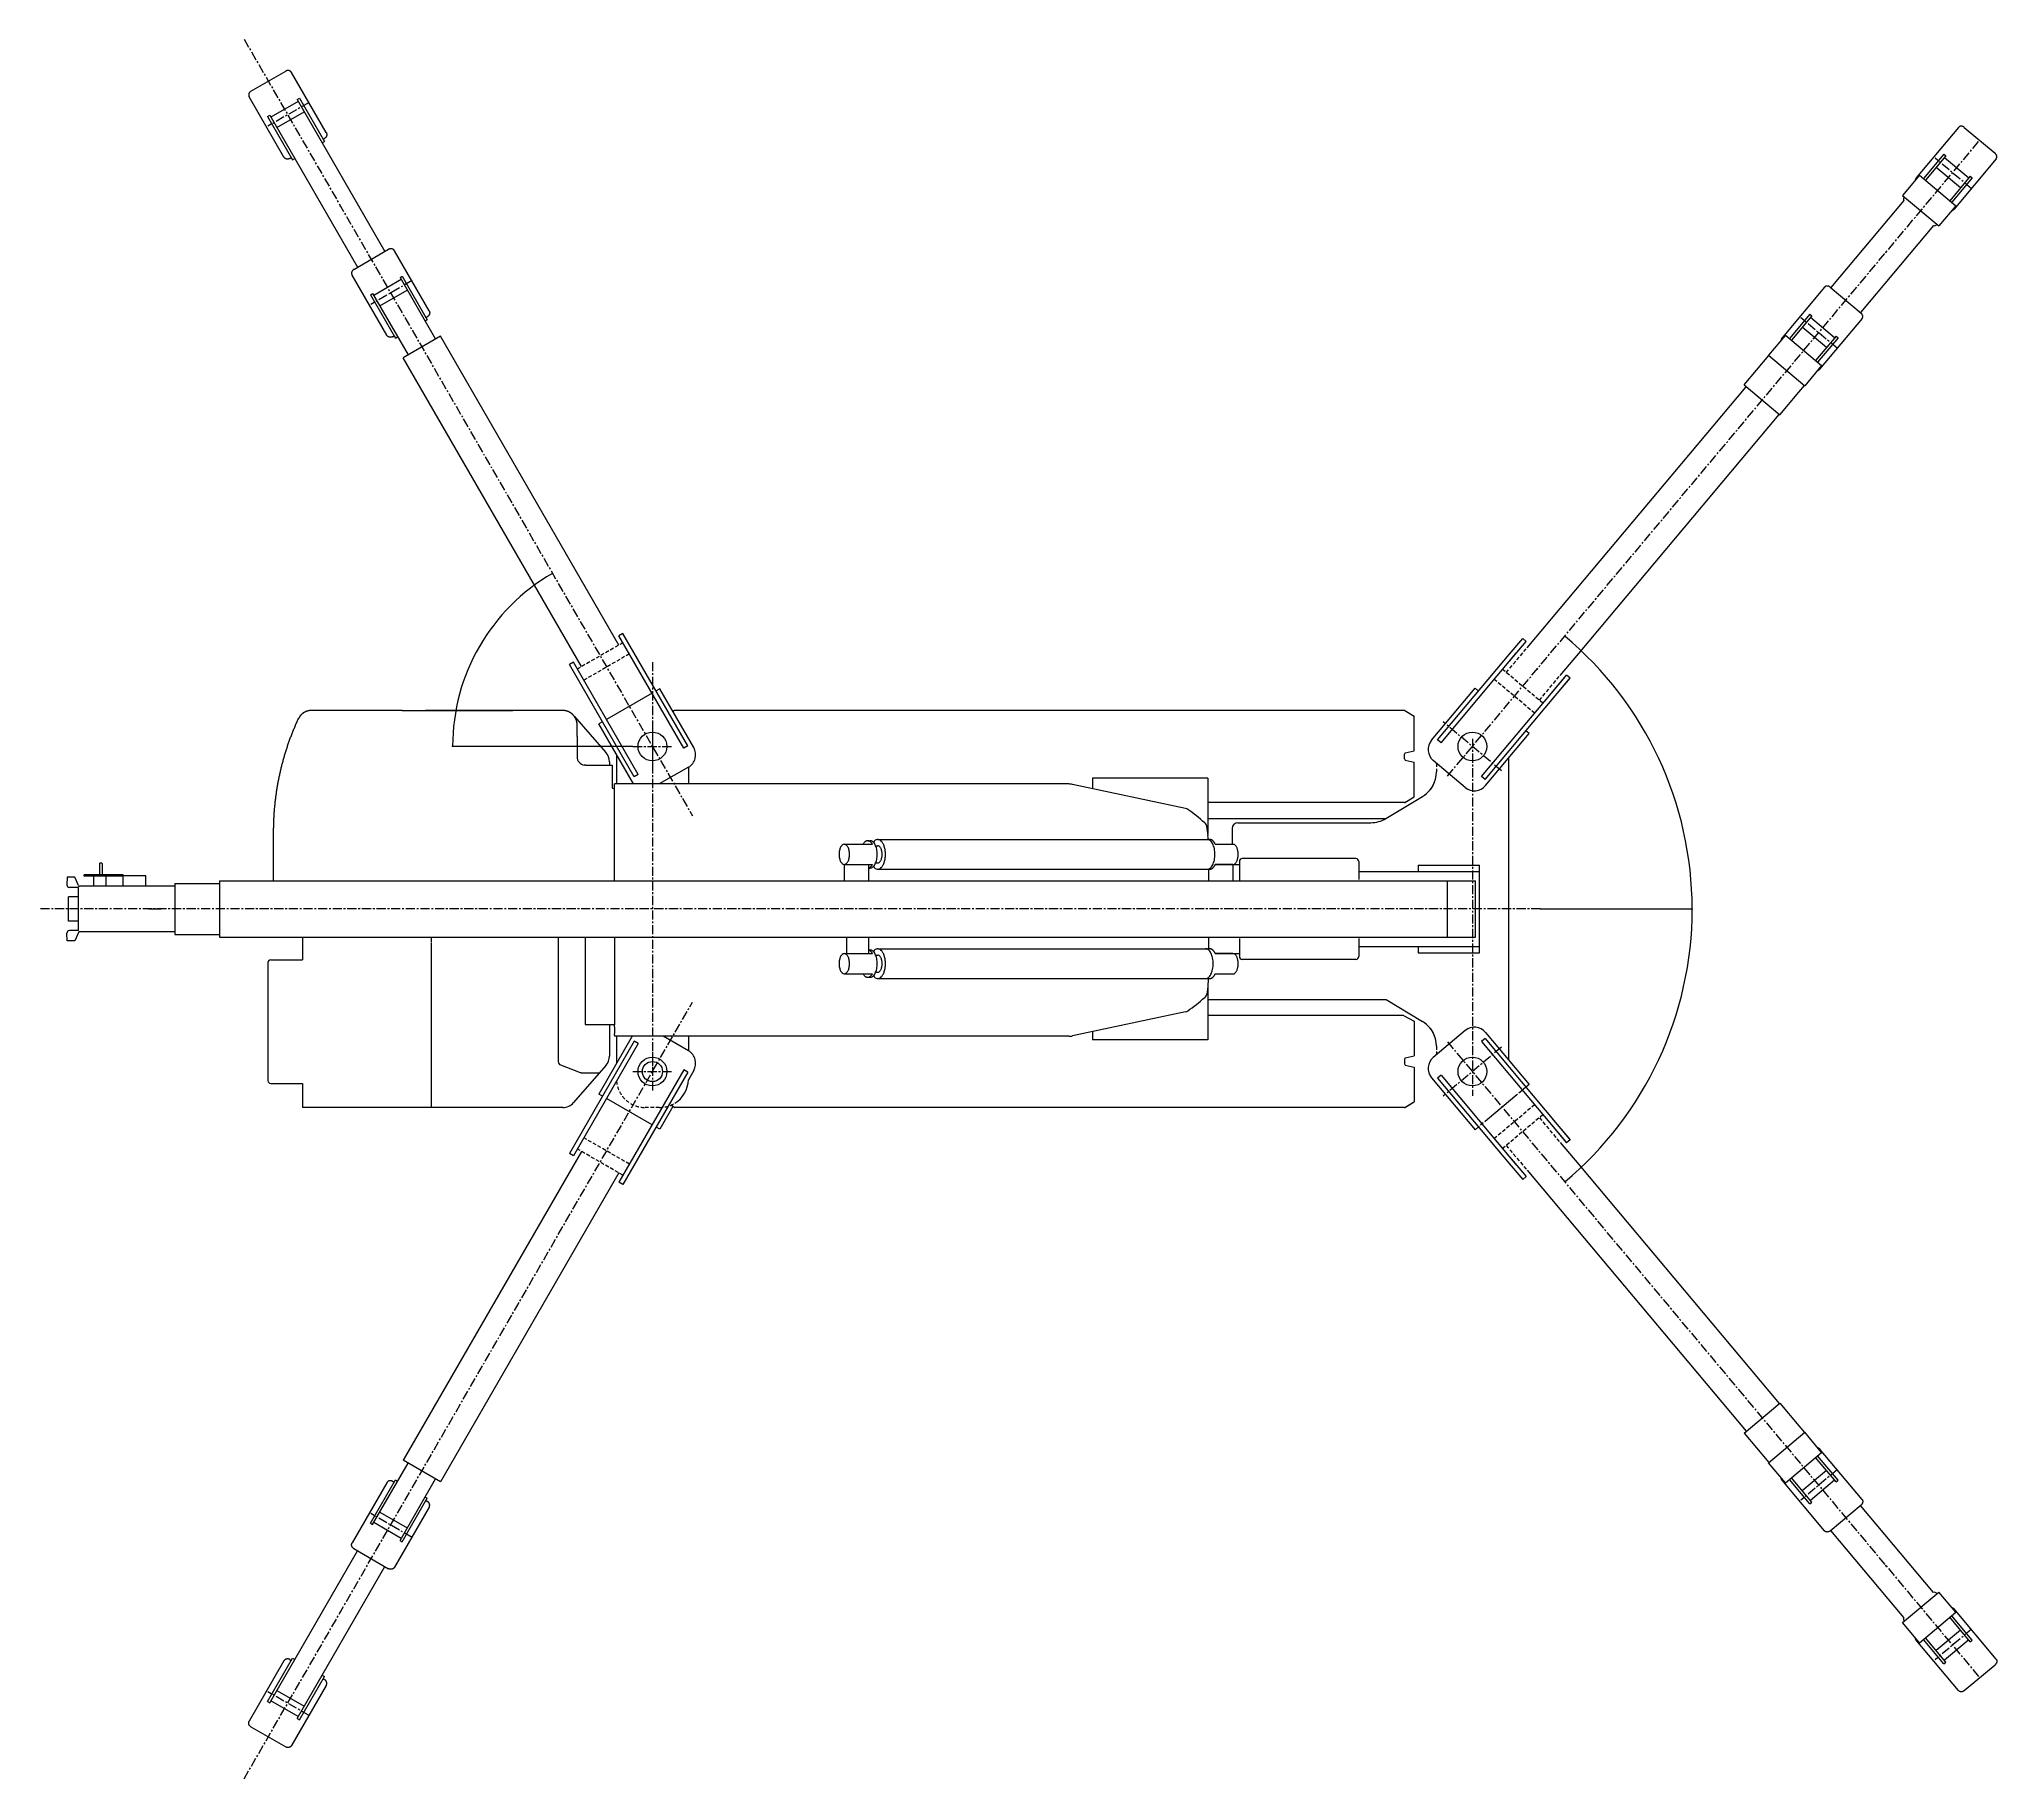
# Model space of a CAD drawing. Header units: millimetres. Extents: x 13669 to 217197, y -88248 to 24578.
# Drawn here: x 96487 to 103291, y 4720 to 10766 of the extents above; entities that cross this region are included whole.
import ezdxf

# ---------------------------------------------------------------- set-up
doc = ezdxf.new("R2010")
doc.units = ezdxf.units.MM
doc.linetypes.add('CENTER', pattern=[50.8, 31.75, -6.35, 6.35, -6.35])
doc.linetypes.add('DASHED', pattern=[19.05, 12.7, -6.35])
doc.layers.add('1', color=7, linetype='Continuous')
doc.styles.get("Standard").update_dxf_attribs({"font": 'arial.ttf'})
doc.dimstyles.new('DIMSTYLE24', dxfattribs={"dimtxt": 3.2, "dimasz": 1, "dimexe": 2.54, "dimexo": 0, "dimgap": 1.6, "dimtad": 1, "dimdec": 4, "dimzin": 0, "dimdsep": 46, "dimtxsty": 'Standard', "dimblk1": 'OPEN', "dimblk2": 'OPEN', "dimsah": 1, "dimcen": 0.09, "dimadec": 0, "dimazin": 0, "dimtfac": 1, "dimtdec": 4, "dimtmove": 0, "dimatfit": 3, "dimldrblk": 'OPEN', "dimfxl": 1, "dimtvp": 1, "dimtolj": 1, "dimtzin": 0, "dimarcsym": 0})

# ---------------------------------------------------------------- blocks, each defined once
blk = doc.blocks.new('_OPEN')
at = {"color": 0, "linetype": 'ByBlock'}
for q in [(-3.128, 0.562), (-3.128, -0.562), (-3, 0)]:
    blk.add_line((0, 0), q, dxfattribs=at)
blk = doc.blocks.new('*D206')
at = {"layer": '1', "color": 0, "linetype": 'Continuous', "lineweight": -2, "transparency": 16777216}
blk.add_line((98551.1, 8308.1), (97922.9, 8308.1), dxfattribs=at)
blk.add_arc((98618.6, 8308.1), 694.5, 120.04125, 179.95875, dxfattribs=at)
at = {"layer": 'Defpoints', "color": 0, "linetype": 'Continuous', "transparency": 16777216}
for p in [(97199.4, 10766.3), (98086.6, 8754.5), (98551.1, 8308.1), (98686.2, 8308.1), (98758.1, 8066.6)]:
    blk.add_point(p, dxfattribs=at)
at = {"layer": '1', "color": 0, "linetype": 'Continuous', "lineweight": -2, "transparency": 16777216, "xscale": 0.5, "yscale": 0.5, "zscale": 0.5}
for p, rotation in [((98271.4, 8909.5), 30.02062454952666), ((97924.1, 8308.1), 269.9793752734044)]:
    blk.add_blockref('_OPEN', p, dxfattribs=dict(at, rotation=rotation))
at = {"layer": '1', "color": 0, "linetype": 'Continuous', "transparency": 16777216, "insert": (98015.8, 8656.1), "char_height": 1.6, "attachment_point": 5, "rotation": 60}
blk.add_mtext('\\A1;60°', dxfattribs=at)
blk = doc.blocks.new('*D207')
at = {"layer": '1', "color": 0, "linetype": 'Continuous', "lineweight": -2, "transparency": 16777216}
blk.add_line((101704.7, 7743.1), (102233.8, 7743.1), dxfattribs=at)
blk.add_arc((100995.5, 7743.1), 1237, 0.02316, 50.04628, dxfattribs=at)
at = {"layer": 'Defpoints', "color": 0, "linetype": 'Continuous', "transparency": 16777216}
for p in [(103231.8, 10414.8), (101381.9, 8204.7), (102180.4, 8098.3), (96487.1, 7743.1), (101704.7, 7743.1)]:
    blk.add_point(p, dxfattribs=at)
at = {"layer": '1', "color": 0, "linetype": 'Continuous', "lineweight": -2, "transparency": 16777216, "xscale": 0.5, "yscale": 0.5, "zscale": 0.5}
for p, rotation in [((101789.5, 8691.7), 140.0578570738587), ((102232.6, 7743.1), 270.0115791850978)]:
    blk.add_blockref('_OPEN', p, dxfattribs=dict(at, rotation=rotation))
at = {"layer": '1', "color": 0, "linetype": 'Continuous', "transparency": 16777216, "insert": (102068.2, 8362.5), "char_height": 1.6, "attachment_point": 5, "rotation": 300.00577}
blk.add_mtext('\\A1;50°', dxfattribs=at)
blk = doc.blocks.new('*D208')
at = {"layer": '1', "color": 0, "linetype": 'Continuous', "lineweight": -2, "transparency": 16777216}
blk.add_line((101704.7, 7743.1), (102233.9, 7743.1), dxfattribs=at)
blk.add_arc((100995.5, 7743.1), 1237.2, 309.95377, 359.97684, dxfattribs=at)
at = {"layer": 'Defpoints', "color": 0, "linetype": 'Continuous', "transparency": 16777216}
for p in [(96487.1, 7743.1), (101704.7, 7743.1), (101381.9, 7281.5), (102028.6, 7062.4), (103231.8, 5071.4)]:
    blk.add_point(p, dxfattribs=at)
at = {"layer": '1', "color": 0, "linetype": 'Continuous', "lineweight": -2, "transparency": 16777216, "xscale": 0.5, "yscale": 0.5, "zscale": 0.5}
for p, rotation in [((102232.7, 7743.1), 89.9884219844895), ((101789.6, 6794.4), 219.9421932236454)]:
    blk.add_blockref('_OPEN', p, dxfattribs=dict(at, rotation=rotation))
at = {"layer": '1', "color": 0, "linetype": 'Continuous', "transparency": 16777216, "insert": (102175.3, 7376.2), "char_height": 1.6, "attachment_point": 5, "rotation": 72.72645}
blk.add_mtext('\\A1;50°', dxfattribs=at)

msp = doc.modelspace()

# ---------------------------------------------------------------- linework, layer by layer
at = {"linetype": 'ByBlock'}
for p, q in [((97474.0743672, 10418.5322629), (97479.2704039, 10421.5321851)), ((97358.0267403, 10351.5323779), (97363.223122, 10354.5324993)), ((97741.3774373, 9937.5499548), (97749.1717499, 9942.0499554)), ((97638.3204164, 9878.0499467), (97646.114729, 9882.5499473)), ((97638.3204164, 5608.096278), (97646.114729, 5603.5962774)), ((97741.3774373, 5548.5962699), (97749.1717499, 5544.0962693)), ((97358.0267403, 5134.6138468), (97363.223122, 5131.6137254)), ((97474.0743672, 5067.6139618), (97479.2704039, 5064.6140396))]:
    msp.add_line(p, q, dxfattribs=at)
at = {"color": 3, "linetype": 'Continuous'}
for p, q in [((97600.6405438, 8433.0732031), (97433.6709836, 8433.0732031)), ((97748.648672, 8433.0732031), (97600.6405438, 8433.0732031)), ((97748.648672, 8433.0732031), (98133.6487144, 8433.0732031)), ((98306.8979824, 8433.0732031), (98133.6487144, 8433.0732031)), ((98347.5812574, 8412.0073691), (98456.7774582, 8287.2116769)), ((98356.9027099, 8343.0732172), (98356.9027099, 8383.073244)), ((98356.5534266, 8338.0732213), (98356.5534266, 8272.6068681)), ((98356.9027099, 8343.0732172), (98356.727949, 8343.0732172)), ((98386.9026853, 8243.0731798), (98478.6487895, 8243.0731798)), ((98386.9026853, 8243.0731798), (98386.9026853, 8243.0227543)), ((98386.9026853, 8243.0227543), (98386.9026853, 8242.8484405)), ((98478.6487895, 8243.0731798), (98478.6487895, 8215.6449067)), ((98478.6487895, 8215.6449067), (98478.6487895, 8165.6771342)), ((98486.6486876, 7840.5731255), (98486.6486876, 8177.5731798)), ((98743.6486918, 8177.5731798), (98486.6486876, 8177.5731798)), ((98761.6488201, 8177.5731798), (98743.6486918, 8177.5731798)), ((99068.7405745, 8177.5731798), (98761.6488201, 8177.5731798)), ((99953.7406844, 8177.5731798), (99068.7405745, 8177.5731798)), ((100066.3950875, 8177.5731798), (99953.7406844, 8177.5731798)), ((100471.6218199, 8092.8022207), (100078.8665863, 8176.2627119)), ((98483.6486662, 8162.0893811), (98486.6486876, 8162.0893811)), ((100549.6808604, 7998.0002099), (100545.0995749, 8030.519948)), ((97302.1409194, 7840.5731255), (97302.1409194, 8013.0731893)), ((100551.1801435, 7985.0731437), (100549.612659, 7997.9906019)), ((100551.1489703, 7881.0726002), (100551.1489703, 7840.5731219)), ((100551.1489703, 7645.5731028), (100551.1489703, 7605.0736245)), ((100549.9190561, 7501.0742099), (100548.6039708, 7472.2456334)), ((100548.6039708, 7472.2456334), (100545.1356655, 7447.6262594)), ((100471.6579105, 7385.3440165), (100078.9027067, 7301.8835253)), ((98486.6846888, 7333.5343708), (98486.6846888, 7328.5638494)), ((98486.6846888, 7328.5638494), (98486.6846888, 7310.5730492)), ((98486.6846888, 7304.4425617), (98486.6846888, 7309.4674723)), ((98486.6846888, 7304.4425617), (98486.6846888, 7300.5730574)), ((99953.7767452, 7300.5730574), (98486.6846888, 7300.5730574)), ((100066.4311484, 7300.5730574), (99953.7767452, 7300.5730574))]:
    msp.add_line(p, q, dxfattribs=at)
at = {"linetype": 'Continuous'}
msp.add_line((98469.1486929, 8254.2864255), (98469.1486929, 8243.0731798), dxfattribs=at)
at = {"color": 7, "linetype": 'Continuous'}
for p, q in [((96958.4500077, 7831.2226852), (96958.4500077, 7654.9235395)), ((96958.4500077, 7831.2226852), (97113.6550051, 7831.2226852)), ((97113.6550051, 7840.5727505), (97113.6550051, 7645.5734742)), ((96958.4500077, 7654.9235395), (97113.6550051, 7654.9235395))]:
    msp.add_line(p, q, dxfattribs=at)
at = {"color": 3, "linetype": 'Continuous'}
for centre, radius, start, end in [((98419.1486861, 8254.2864255), 50.0000067, 0, 41.1859251659), ((98483.6486948, 8167.0893744), 5.0000007, 180, 270), ((100066.3950591, 8117.5731723), 60.0000088, 78.0031006925, 90.0000000008), ((100467.4646519, 8073.2390346), 20.0000027, 53.6488652578, 78.0031006917), ((99821.3864564, 7195.3533438), 1110.0001498, 49.7736128309, 53.6488652578), ((100525.3187758, 8027.5670246), 20.0000027, 8.4905852227, 49.7736128309), ((99821.4225437, 8282.7928798), 1110.0001498, 306.3511347422, 310.2263871691), ((100525.354863, 7450.5791991), 20.0000027, 310.2263871691, 351.5094147773), ((100467.5007391, 7404.9071891), 20.0000027, 281.9968993083, 306.3511347422), ((100066.4311517, 7360.5730614), 60.0000088, 269.9999999992, 281.9968993075)]:
    msp.add_arc(centre, radius, start, end, dxfattribs=at)
for centre, major_axis, ratio, start_param, end_param in [((98356.7280354, 8338.0732195), (0, 5.0000007), 0.0349207695, 0, 1.5707963268), ((98386.5717219, 8272.6539556), (18.4333665, 23.7303109), 0.9983836997, 2.2320049943, 3.6466253009), ((98381.9026426, 8242.8484293), (5.0000007, 0), 0.0449554734, 5.9600334698, 6.2831853072)]:
    msp.add_ellipse(centre, major_axis=major_axis, ratio=ratio, start_param=start_param, end_param=end_param, dxfattribs=at)
for points, start_tangent, end_tangent in [([(97302.1409145, 8013.0731488), (97302.2447908, 8026.9824154), (97302.5563082, 8040.8885801), (97303.0752991, 8054.7885498), (97303.8015959, 8068.6792314), (97304.7350313, 8082.5575318), (97305.8754376, 8096.4203577), (97307.2226473, 8110.2646162), (97308.7764691, 8124.0872117), (97310.5365067, 8137.8850638), (97312.5022606, 8151.6551149), (97314.67323, 8165.3943081), (97317.0489144, 8179.0995865), (97319.6288132, 8192.7678931), (97322.4124258, 8206.3961709), (97325.3992444, 8219.9813625), (97328.5886019, 8233.5204339), (97331.979677, 8247.0103966), (97335.5716418, 8260.4482655), (97339.3636685, 8273.8310556), (97343.3549294, 8287.155782), (97347.5445966, 8300.4194596), (97351.9318413, 8313.6191032), (97356.5157311, 8326.7517504), (97361.2951414, 8339.8145107), (97366.2689268, 8352.8045061), (97371.435942, 8365.7188584), (97376.7950418, 8378.5546895), (97382.3450808, 8391.3091212), (97388.0849136, 8403.9792754)], (0.0000014817, 0.3692307692), (0.154869529, 0.3351817267)), ([(97433.5045674, 8433.0732031), (97433.2052456, 8433.0723318), (97432.3552093, 8433.0599874), (97431.4266915, 8433.0300219), (97430.4985907, 8432.9827855), (97429.5721006, 8432.9183658), (97428.6472307, 8432.8367966), (97427.7239485, 8432.7380017), (97426.8025876, 8432.6218489), (97425.8834832, 8432.4883297), (97424.9669661, 8432.3375745), (97424.0533669, 8432.1697208), (97423.1430163, 8431.9849063), (97422.2362451, 8431.7832686), (97421.3333833, 8431.5649447), (97420.4347404, 8431.3300545), (97419.5405998, 8431.078696), (97418.6512433, 8430.8109659), (97417.7669528, 8430.5269608), (97416.88801, 8430.2267775), (97416.0146971, 8429.910512), (97415.1473204, 8429.5782342), (97414.286222, 8429.2299745), (97413.4317469, 8428.86576), (97412.5842403, 8428.4856176), (97411.7440472, 8428.0895744), (97410.9115123, 8427.6776586), (97410.086942, 8427.2499779), (97409.2705779, 8426.8067759), (97408.4626554, 8426.3483092), (97407.6634099, 8425.8748345), (97406.8730766, 8425.3866086), (97406.0918908, 8424.8838878), (97405.3200867, 8424.3669058), (97404.5578958, 8423.8358522), (97403.8055495, 8423.2909116), (97403.0632793, 8422.7322689), (97402.3313164, 8422.1601086), (97401.6098925, 8421.5746154), (97400.8992798, 8420.9759546), (97400.1998432, 8420.3642479), (97399.5119607, 8419.7396107), (97398.8360099, 8419.1021586), (97398.1723687, 8418.452007), (97397.5214146, 8417.7892717), (97396.8834039, 8417.114147), (97396.2582808, 8416.4270295), (97395.6459402, 8415.7283481), (97395.0462767, 8415.0185315), (97394.4591852, 8414.2980086), (97393.8845607, 8413.567208), (97393.3225629, 8412.8264252), (97392.7741239, 8412.0755668), (97392.2403161, 8411.3144689), (97391.722212, 8410.5429677), (97391.2208839, 8409.7608992), (97390.7374041, 8408.9680995), (97390.2720509, 8408.1647769), (97389.8223131, 8407.3524463), (97389.3850677, 8406.5329091), (97388.9571916, 8405.7079671), (97388.5355616, 8404.8794219), (97388.1170548, 8404.049075)], (-0.3692307669, 0.0000415132), (-0.1655443616, -0.3300400359)), ([(98356.9027099, 8383.0935096), (98356.8484144, 8384.663396), (98356.7765593, 8386.2317518), (98356.6695849, 8387.7970465), (98356.5103361, 8389.357748), (98356.2919951, 8390.9122925), (98356.0186865, 8392.459082), (98355.6950611, 8393.996517), (98355.3250265, 8395.5230246), (98354.9091031, 8397.037154), (98354.4468458, 8398.5374894), (98353.9378224, 8400.0226151), (98353.3821476, 8401.4911381), (98352.780686, 8402.9416957), (98352.1343562, 8404.3729272), (98351.4440191, 8405.7834494), (98350.7100985, 8407.171704), (98349.9328178, 8408.5360533), (98349.1124013, 8409.8748601), (98348.2494063, 8411.1866738), (98347.3451004, 8412.4704423), (98346.4008421, 8413.7251648), (98345.4179735, 8414.9498356), (98344.3976204, 8416.1433901), (98343.340759, 8417.3047231), (98342.2483624, 8418.432728), (98341.1213792, 8419.5262362), (98339.9606741, 8420.5838645), (98338.7670939, 8421.6041839), (98337.5414985, 8422.5857811), (98336.2850903, 8423.5276589), (98334.9994381, 8424.4292641), (98333.6861284, 8425.2900654), (98332.3467122, 8426.1095209), (98330.9825475, 8426.8870325), (98329.5949272, 8427.6219827), (98328.1851442, 8428.3137501), (98326.7544818, 8428.9614215), (98325.304208, 8429.5636059), (98323.8355892, 8430.1188677), (98322.3499188, 8430.6259579), (98320.8487335, 8431.0853174), (98319.3336997, 8431.4982875), (98317.8064847, 8431.8662137), (98316.2687011, 8432.188788), (98314.7218248, 8432.461597), (98313.1673108, 8432.6796003), (98311.6066173, 8432.8384681), (98310.0412559, 8432.9456089), (98308.4727816, 8433.0180748), (98306.9027508, 8433.0732031)], (-0.0106932037, 0.3690758951), (-0.3690694411, 0.0109136875)), ([(98386.6437627, 8242.7770341), (98386.5148551, 8242.7644741), (98386.3821096, 8242.7523261), (98386.2416883, 8242.7410023), (98386.0897532, 8242.7309146), (98385.9224665, 8242.7224751), (98385.7362301, 8242.7160886), (98385.5307137, 8242.7120606), (98385.3079471, 8242.7106246), (98385.0700125, 8242.712013), (98384.8189922, 8242.7164577), (98384.5569656, 8242.7241912), (98384.285666, 8242.7354927), (98384.0061493, 8242.7507323), (98383.7193929, 8242.7702906), (98383.4263743, 8242.7945486), (98383.1280709, 8242.8238867), (98382.8254728, 8242.8584618), (98382.5196372, 8242.8972537), (98382.2116433, 8242.9388568), (98381.9025702, 8242.9818655)], (-0.3673854261, -0.0368688167), (-0.3656042572, 0.0516225536)), ([(98486.6846888, 7641.5731016), (98486.6846888, 7633.8081223), (98486.6846888, 7626.0463118), (98486.6846888, 7618.2879679), (98486.6846888, 7610.5327908), (98486.6846888, 7602.7804806), (98486.6846888, 7595.0307437), (98486.6846888, 7587.2835486), (98486.6846888, 7579.5392156), (98486.6846888, 7571.7980898), (98486.6846888, 7564.0605162), (98486.6846888, 7556.3268294), (98486.6846888, 7548.5972567), (98486.6846888, 7540.8719623), (98486.6846888, 7533.1511099), (98486.6846888, 7525.4348631), (98486.6846888, 7517.7234024), (98486.6846888, 7510.0169731), (98486.6846888, 7502.3158356), (98486.6846888, 7494.6202504), (98486.6846888, 7486.9304604), (98486.6846888, 7479.2465635), (98486.6846888, 7471.5685866), (98486.6846888, 7463.8965561), (98486.6846888, 7456.230518), (98486.6846888, 7448.570931), (98486.6846888, 7440.9186494), (98486.6846888, 7433.2745428), (98486.6846888, 7425.6394722), (98486.6846888, 7418.0132892), (98486.6846888, 7410.3939323), (98486.6846888, 7402.779126), (98486.6846888, 7395.1665951)], (0, -0.3692307692), (0, -0.3692307692)), ([(98486.6846888, 7395.1665951), (98486.6846888, 7393.7004085), (98486.6846888, 7392.2387653), (98486.6846888, 7390.7862089), (98486.6846888, 7389.3472669), (98486.6846888, 7387.9250567), (98486.6846888, 7386.5201765), (98486.6846888, 7385.132964), (98486.6846888, 7383.7637944), (98486.6846888, 7382.413738), (98486.6846888, 7381.0844755), (98486.6846888, 7379.7777083), (98486.6846888, 7378.4950554), (98486.6846888, 7377.2375828), (98486.6846888, 7376.0061296), (98486.6846888, 7374.8015339), (98486.6846888, 7373.6246712), (98486.6846888, 7372.4765237), (98486.6846888, 7371.358093), (98486.6846888, 7370.2703833), (98486.6846888, 7369.2145251), (98486.6846888, 7368.1918211), (98486.6846888, 7367.2035867), (98486.6846888, 7366.2510918), (98486.6846888, 7365.3350668), (98486.6846888, 7364.4558893), (98486.6846888, 7363.6139304), (98486.6846888, 7362.8096464), (98486.6846888, 7362.0438979), (98486.6846888, 7361.3176664), (98486.6846888, 7360.6319312), (98486.6846888, 7359.9873131), (98486.6846888, 7359.3836559), (98486.6846888, 7358.8207015), (98486.6846888, 7358.2982802), (98486.6846888, 7357.8183421), (98486.6846888, 7357.3850088), (98486.6846888, 7357.0025007), (98486.6846888, 7356.6737127), (98486.6846888, 7356.3898233), (98486.6846888, 7356.1359016), (98486.6846888, 7355.8969637)], (0, -0.3692307692), (0, -0.3692307692)), ([(98486.6846888, 7355.8969637), (98486.6846888, 7354.9269389), (98486.6846888, 7353.9672212), (98486.6846888, 7353.0281177), (98486.6846888, 7352.1199354), (98486.6846888, 7351.2509729), (98486.6846888, 7350.4208316), (98486.6846888, 7349.6267593), (98486.6846888, 7348.8660038), (98486.6846888, 7348.1363141), (98486.6846888, 7347.4377958), (98486.6846888, 7346.7712471), (98486.6846888, 7346.1374661), (98486.6846888, 7345.5372359), (98486.6846888, 7344.9706937), (98486.6846888, 7344.4371007), (98486.6846888, 7343.9356555), (98486.6846888, 7343.4655567), (98486.6846888, 7343.0263129), (98486.6846888, 7342.6195843), (98486.6846888, 7342.2479441), (98486.6846888, 7341.9139687), (98486.6846888, 7341.6200957), (98486.6846888, 7341.3636854), (98486.6846888, 7341.1356805), (98486.6846888, 7340.9266127), (98486.6846888, 7340.7270133)], (0, -0.3692307692), (0.0000000001, -0.3692307692)), ([(98486.6846888, 7333.5343708), (98486.6846888, 7334.0826963), (98486.6846888, 7334.6252712), (98486.6846888, 7335.156345), (98486.6846888, 7335.6701672), (98486.6846888, 7336.1611496), (98486.6846888, 7336.6268626), (98486.6846888, 7337.0677449), (98486.6846888, 7337.4843393), (98486.6846888, 7337.8771885), (98486.6846888, 7338.2467281), (98486.6846888, 7338.5928871), (98486.6846888, 7338.9154449), (98486.6846888, 7339.2141809), (98486.6846888, 7339.4888352), (98486.6846888, 7339.7381601), (98486.6846888, 7339.9598712), (98486.6846888, 7340.151635), (98486.6846888, 7340.3111178), (98486.6846888, 7340.4370944), (98486.6846888, 7340.5345403), (98486.6846888, 7340.6105866), (98486.6846888, 7340.6723666), (98486.6846888, 7340.7270133)], (0, 0.3692307692), (0.0000000002, 0.3692307692))]:
    msp.add_spline(points, degree=3, dxfattribs=dict(at, start_tangent=start_tangent, end_tangent=end_tangent))
at = {"layer": '1', "color": 7, "linetype": 'CENTER'}
for p, q in [((97199.3751053, 10766.3255802), (98758.0882536, 8066.5551936)), ((97425.8814837, 10546.5926402), (97282.466059, 10463.7918477)), ((101381.8729934, 8204.6550888), (103231.8227231, 10414.7732863)), ((103203.3249775, 10246.5617156), (103076.4666839, 10353.0085074)), ((97783.4787003, 9927.2160911), (97640.0633366, 9844.4151765)), ((102737.305505, 9691.181269), (102610.4470893, 9797.6280608)), ((98618.6489799, 8601.360129), (98618.6489799, 7178.0710956)), ((98618.6489799, 8375.611159), (98618.6489799, 8240.5310321)), ((101570.1502254, 8222.9017267), (101367.1484278, 8393.2404645)), ((98551.1089165, 8308.0710956), (98686.1885474, 8308.0710956)), ((101468.6493266, 8334.0067299), (101468.6493266, 7093.2465602)), ((101704.7426895, 7743.0731124), (96487.1219454, 7743.0731124)), ((101704.7311671, 7743.0731124), (96487.1304902, 7743.0731124)), ((97199.3751053, 4719.8206445), (98758.0882536, 7419.5910311)), ((101381.8729934, 7281.4871024), (103231.8227231, 5071.3729384)), ((98618.6489799, 7245.6106631), (98618.6489799, 7110.5310321)), ((101570.1502254, 7263.2404645), (101367.1484278, 7092.9017267)), ((98551.1089165, 7178.0710956), (98686.1885474, 7178.0710956)), ((102737.305505, 5794.9649557), (102610.4470893, 5688.5181639)), ((97783.4787003, 5558.9301336), (97640.0633366, 5641.7310482)), ((103203.3249775, 5239.5845091), (103076.4666839, 5133.1377173)), ((97425.8814837, 4939.5535845), (97282.466059, 5022.354377))]:
    msp.add_line(p, q, dxfattribs=at)
at = {"layer": '1', "color": 7, "linetype": 'Continuous'}
for p, q in [((97223.027086, 10585.359247), (97344.2706328, 10655.3592565)), ((97485.0200416, 10441.5740712), (97364.5019588, 10650.3175078)), ((97337.7956563, 10356.5740596), (97217.2775735, 10565.3174962)), ((97387.7801842, 10549.9983823), (97292.5174382, 10494.9984209)), ((97383.7801597, 10556.926626), (97391.5744722, 10561.4266266)), ((97383.7801597, 10556.926626), (97688.8775533, 10028.4826013)), ((97391.5744722, 10561.4266266), (97478.5743841, 10410.7379858)), ((97280.7231388, 10497.4266179), (97288.5174514, 10501.9266185)), ((97280.7231388, 10497.4266179), (97367.7232107, 10346.7381194)), ((97288.5174514, 10501.9266185), (97593.6141763, 9973.4822808)), ((97313.4201647, 10458.793556), (97408.6829951, 10513.7935634)), ((97470.7802712, 10406.2380588), (97478.5743841, 10410.7379858)), ((103158.6621296, 10459.8204116), (103011.1269533, 10283.9948261)), ((103178.1996079, 10459.7684096), (103285.4458383, 10369.778163)), ((97367.7232107, 10346.7381194), (97375.5173236, 10351.2380464)), ((103107.476942, 10366.1499887), (103036.4099157, 10281.4557633)), ((103114.3713521, 10360.3650758), (103043.3043259, 10275.6706063)), ((103107.476942, 10366.1499887), (103114.3713521, 10360.3650758)), ((103193.4939577, 10283.5299291), (103109.22897, 10354.2366172)), ((103288.8668592, 10350.5192493), (103141.3546322, 10174.7210076)), ((103022.3912371, 10293.2187044), (102963.5830015, 10223.1337339)), ((103022.3912371, 10293.2187044), (103148.4821966, 10187.4158335)), ((103165.2112682, 10249.8239467), (103080.9463656, 10320.5306877)), ((103198.6362562, 10289.6582791), (103127.5692299, 10204.9639316)), ((103205.5305442, 10283.8732441), (103134.46364, 10199.1788966)), ((103198.6362562, 10289.6582791), (103205.5305442, 10283.8732441)), ((102963.5830015, 10223.1337339), (103089.6739611, 10117.3308631)), ((102970.3242134, 10217.477239), (102969.0776312, 10215.9916431)), ((102967.7825843, 10205.1139477), (102714.0953852, 9902.7807734)), ((103148.4821966, 10187.4158335), (103089.6739611, 10117.3308631)), ((103071.198704, 10118.3376744), (102817.5110166, 9816.0046624)), ((103082.9327492, 10122.98748), (103081.686167, 10121.5017621)), ((97580.6243026, 9965.9825759), (97701.8679104, 10035.9825854)), ((97842.6173192, 9822.1974001), (97722.0992364, 10030.9409587)), ((97695.392995, 9737.1973885), (97574.8749122, 9945.9409472)), ((97741.3774373, 9937.5499548), (97864.756857, 9723.8505969)), ((97749.1717499, 9942.0499554), (97836.1716617, 9791.3613146)), ((97638.3204164, 9878.0499467), (97725.3204883, 9727.3614483)), ((97646.114729, 9882.5499473), (97769.4938667, 9668.8504829)), ((97745.3775041, 9930.6217356), (97650.1146791, 9875.6217285)), ((97671.0174424, 9839.4170069), (97766.2802727, 9894.4170144)), ((102692.642535, 9904.439965), (102545.1074808, 9728.6143795)), ((102712.1800133, 9904.387963), (102819.4262437, 9814.3975943)), ((97831.6715858, 9799.155694), (97836.8678573, 9802.1557621)), ((102641.4573474, 9810.7695421), (102570.3903211, 9726.0751946)), ((102648.3517575, 9804.9845071), (102577.2847312, 9720.2901597)), ((102641.4573474, 9810.7695421), (102648.3517575, 9804.9845071)), ((102727.4743534, 9728.1494709), (102643.2094312, 9798.8561239)), ((97715.6242523, 9732.1557477), (97720.820436, 9735.1557652)), ((97725.3204807, 9727.3614614), (97733.1145899, 9731.8613948)), ((97725.3204883, 9727.3614483), (97733.1146012, 9731.8613752)), ((97882.0773257, 9733.8505743), (97752.1734994, 9658.8505641)), ((97828.377492, 9786.8614861), (97836.1716011, 9791.3614195)), ((97828.3775488, 9786.8613877), (97836.1716617, 9791.3613146)), ((98501.8462942, 8660.3793045), (97882.0773257, 9733.8505743)), ((102556.3717645, 9737.8382577), (102497.5634069, 9667.7532873)), ((102556.3717645, 9737.8382577), (102682.462602, 9632.0353869)), ((102699.1916741, 9694.4435007), (102614.9267421, 9765.1501421)), ((102732.6166615, 9734.2778325), (102661.5496353, 9649.583485)), ((102822.8472646, 9795.1388026), (102675.3350375, 9619.3404389)), ((102732.6166615, 9734.2778325), (102739.5110717, 9728.4927975)), ((102412.6578168, 9564.5442889), (102498.5592567, 9666.9175938)), ((102497.5634069, 9667.7532873), (102623.6543665, 9561.9504165)), ((102739.5110717, 9728.4927975), (102668.4440454, 9643.79845)), ((98371.9424676, 8585.3792948), (97752.1734994, 9658.8505641)), ((102682.462602, 9632.0353869), (102623.6543665, 9561.9504165)), ((101658.6708063, 8651.2091732), (102419.9297904, 9558.4423593)), ((102412.6578168, 9564.5442889), (102536.7570158, 9460.4126829)), ((102536.7570158, 9460.4126829), (102602.8366146, 9539.1631819)), ((102603.1940365, 9539.5892074), (102622.6585167, 9562.7859879)), ((101837.9898309, 8631.5546601), (102534.8364833, 9462.0241333)), ((98516.2421209, 8700.4450198), (98502.3857118, 8692.4450187)), ((98727.8903125, 8301.8595803), (98502.3857118, 8692.4450187)), ((98741.7467216, 8309.8595815), (98516.2421209, 8700.4450198)), ((101589.8428474, 8619.7442337), (101643.4161656, 8683.5904337)), ((101598.0087192, 8604.58435), (101655.6728811, 8673.3058254)), ((101655.6728811, 8673.3058254), (101643.4161656, 8683.5904337)), ((101674.7360551, 8670.3549888), (101675.4552782, 8671.2121362)), ((98343.9030319, 8600.9450062), (98330.0466457, 8592.9450052)), ((98555.551235, 8202.3595639), (98330.0466457, 8592.9450052)), ((98569.407644, 8210.359565), (98343.9030319, 8600.9450062)), ((101347.7322798, 8331.2081093), (101601.9885018, 8634.2188755)), ((101359.9889954, 8320.9235057), (101619.8377169, 8630.5991546)), ((101773.5774686, 8554.7910235), (101837.9898309, 8631.5546601)), ((98644.2370953, 8508.7512071), (98631.2467174, 8501.2512091)), ((98762.2371037, 8304.3691996), (98644.2370953, 8508.7512071)), ((101326.5997925, 8329.3592569), (101478.2976891, 8510.1457538)), ((101489.7883561, 8500.5039526), (101478.2976891, 8510.1457538)), ((101500.1751488, 8203.2933561), (101792.2983574, 8551.4322584)), ((101512.4318605, 8193.0087554), (101805.3121226, 8542.0498414)), ((101731.1337068, 8478.53906), (101795.8590269, 8555.6756977)), ((101744.1137195, 8469.1164208), (101808.1157424, 8545.3910894)), ((101808.1157424, 8545.3910894), (101795.8590269, 8555.6756977)), ((98617.3903085, 8493.2512077), (98458.9076341, 8401.7511943)), ((98306.960591, 8433.0732055), (97830.1486867, 8433.1090855)), ((98445.0512336, 8393.7511979), (98432.0608394, 8386.2511904)), ((98552.6026209, 8177.5731798), (98432.0608394, 8386.2511904)), ((98694.9284778, 8432.6260135), (98689.9549893, 8429.5652526)), ((101232.5030926, 8433.0708454), (98696.5010107, 8433.0708454)), ((101234.0751296, 8432.6260135), (101265.8520962, 8413.0712623)), ((101265.8520962, 8293.0707884), (101265.8520962, 8413.0712623)), ((98741.7467216, 8309.8595815), (98727.8903125, 8301.8595803)), ((101359.9889954, 8320.9235057), (101347.7322798, 8331.2081093)), ((101514.2807148, 8171.8762681), (101665.9786076, 8352.6627764)), ((101665.9786076, 8352.6627764), (101654.4879291, 8362.3045891)), ((98493.6487341, 8279.5775538), (98493.6487341, 8177.5731798)), ((98743.9358317, 8236.0679196), (98642.6199608, 8177.5731798)), ((98743.6487298, 8235.9036893), (98743.6486918, 8177.5731798)), ((101232.8522138, 8264.5326147), (101232.8522138, 8281.6093)), ((101234.7510559, 8285.5314578), (101265.8520962, 8293.0707884)), ((101234.7510559, 8260.6109528), (101265.8520962, 8253.0711263)), ((101265.8520962, 8133.0706523), (101265.8520962, 8253.0711263)), ((101443.8391006, 8165.7134255), (101332.7626352, 8258.9176427)), ((101593.6490765, 8266.4641869), (101593.6490765, 7219.6780043)), ((98569.407644, 8210.359565), (98555.551235, 8202.3595639)), ((100148.6436619, 8198.0717038), (100148.6436619, 8161.4350826)), ((100548.6418975, 8198.0717038), (100148.6436619, 8198.0717038)), ((100548.6418975, 8198.0717038), (100548.6418975, 8005.3751708)), ((101512.4318605, 8193.0087554), (101500.1751488, 8203.2933561)), ((101233.3522665, 8113.0710692), (100548.6418975, 8113.0710692)), ((101167.4004303, 8057.3217789), (101295.3243123, 8134.0763152)), ((101233.3522665, 8113.0710692), (101265.8520962, 8133.0706523)), ((100551.6418863, 8058.0719434), (101168.6398766, 8058.0719434)), ((100653.6411478, 8043.071999), (101115.9415922, 8043.071999)), ((100903.64066, 8058.0719434), (100968.6403388, 8058.0719434)), ((99285.541105, 7968.0722774), (99383.5249414, 7968.0722774)), ((99367.0025627, 7980.572511), (99375.5777309, 7980.572511)), ((99394.7558197, 7963.0723759), (99401.7310338, 7963.0723759)), ((99401.7313938, 7985.0724943), (100555.0549137, 7985.0723743)), ((100574.8412802, 7968.0722774), (100641.725432, 7968.0722774)), ((100633.641302, 8023.0721532), (100633.641302, 7968.0722774)), ((96697.1575508, 7901.0460461), (96698.1572671, 7902.0461224)), ((96697.1575508, 7901.0460461), (96697.1575508, 7861.5462727)), ((96705.1570811, 7902.0461224), (96698.1572671, 7902.0461224)), ((96705.1570811, 7902.0461224), (96706.1575174, 7901.0460461)), ((96706.1575174, 7901.0460461), (96706.1575174, 7861.5462727)), ((99285.541105, 7898.0728171), (99383.5249414, 7898.0728171)), ((99286.1468627, 7840.5727505), (99286.1468627, 7898.0728171)), ((99286.1468627, 7898.0728171), (99371.1462673, 7898.0728171)), ((99286.1468627, 7898.0728171), (99371.1462673, 7898.0728171)), ((99286.1468627, 7840.5727505), (99286.1468627, 7898.0728171)), ((99371.1462673, 7840.5727505), (99371.1462673, 7898.0728171)), ((99371.1462673, 7840.5727505), (99371.1462673, 7898.0728171)), ((99394.7558197, 7903.0725986), (99401.7310338, 7903.0725986)), ((100636.1418527, 7898.0728171), (100574.8412802, 7898.0728171)), ((100574.8412802, 7898.0728171), (100658.6417692, 7898.0728171)), ((100574.8412802, 7898.0728171), (100641.725432, 7898.0728171)), ((100636.1418527, 7898.0728171), (100636.1418527, 7840.5727505)), ((100658.6417692, 7908.0725), (100658.6417692, 7840.5727505)), ((101063.6402662, 7918.0725429), (100668.6414521, 7918.0725429)), ((101073.6399491, 7908.0725), (101073.6399491, 7845.0727338)), ((101280.070863, 7895.0728283), (101493.6383905, 7895.0728283)), ((101280.070863, 7895.0728283), (101280.070863, 7873.0727099)), ((101493.6383905, 7591.0737564), (101493.6383905, 7895.0728283)), ((96584.7686079, 7853.8727812), (96583.7614516, 7827.2046801)), ((96610.7174316, 7853.8727812), (96584.7677679, 7853.8727812)), ((96623.3904645, 7824.8708088), (96610.7174316, 7853.8727812)), ((96778.6559683, 7861.3727533), (96643.6564693, 7861.3727533)), ((96643.6564693, 7856.87277), (96643.6564693, 7861.3727533)), ((96778.6559683, 7856.87277), (96643.6564693, 7856.87277)), ((96677.3067445, 7821.8726199), (96677.3067445, 7856.87277)), ((96720.006066, 7821.8726199), (96720.006066, 7856.87277)), ((96778.6559683, 7858.8725626), (96778.6559683, 7861.3727533)), ((96858.1556733, 7858.8725626), (96778.6568083, 7858.8725626)), ((96778.6568083, 7821.8726199), (96778.6568083, 7858.8725626)), ((96858.1556733, 7821.8726199), (96858.1556733, 7858.8725626)), ((97113.6485819, 7840.5711088), (98048.6487091, 7840.5711088)), ((97113.6485819, 7840.5711012), (97904.6931231, 7840.5711012)), ((97113.6550051, 7840.5727505), (101478.8560053, 7840.5727505)), ((99371.1462673, 7885.5725835), (99375.5777309, 7885.5725835)), ((99401.7313938, 7881.0726002), (100555.0549137, 7881.0726002)), ((101073.6399491, 7873.0727099), (101493.6383905, 7873.0727099)), ((101382.1106844, 7645.5734742), (101382.1106844, 7840.5727505)), ((101382.1106844, 7645.5734742), (101382.1106844, 7840.5727505)), ((101478.8560053, 7645.5734742), (101478.8560053, 7840.5727505)), ((101478.8560053, 7645.5734742), (101478.8560053, 7840.5727505)), ((96590.8505453, 7785.0729565), (96589.6509098, 7785.0729565)), ((96589.6509098, 7701.0732682), (96589.6509098, 7785.0729565)), ((96624.2627413, 7785.0729565), (96590.8505453, 7785.0729565)), ((96624.2627413, 7818.072834), (96592.555619, 7818.072834)), ((96624.2627413, 7668.0733907), (96624.2627413, 7818.072834)), ((96958.4500077, 7821.8726199), (96627.9718075, 7821.8726199)), ((96624.2627413, 7701.0732682), (96589.6509098, 7701.0732682)), ((96867.405479, 7743.0731124), (96911.1557566, 7743.0731124)), ((96584.7677679, 7632.2738035), (96583.7614516, 7658.9415446)), ((96610.7174316, 7632.2734435), (96584.7677679, 7632.2734435)), ((96624.2627413, 7668.0733907), (96592.555619, 7668.0733907)), ((96623.3904645, 7661.2754159), (96610.7174316, 7632.2734435)), ((96958.4500077, 7664.2736048), (96627.9718075, 7664.2736048)), ((97113.6485819, 7645.5710823), (98048.6487091, 7645.5710823)), ((97113.6485819, 7645.5710671), (98048.6487091, 7645.5710671)), ((97113.6550051, 7645.5734742), (98048.6510952, 7645.5734742)), ((97113.6550051, 7645.5734742), (97904.6962695, 7645.5734742)), ((97113.6550051, 7645.5734742), (101478.8560053, 7645.5734742)), ((97402.6536526, 7645.5734742), (97402.6536526, 7566.5740474)), ((97849.3517549, 7624.073634), (97849.3517549, 7053.075673)), ((97849.4520745, 7645.5734742), (97849.4520745, 7626.2738258)), ((97849.4520745, 7645.5734742), (97849.4520745, 7626.2734658)), ((98291.3505545, 7645.5734742), (98291.3505545, 7212.5346812)), ((98384.3860893, 7645.5734742), (98384.3860893, 7342.0746805)), ((99293.6380749, 7645.5734742), (99293.6380749, 7588.0737676)), ((99371.1462673, 7588.0737676), (99371.1462673, 7645.5734742)), ((99371.1462673, 7588.0737676), (99371.1462673, 7645.5734742)), ((100658.6417692, 7641.0734909), (100658.6417692, 7578.0737247)), ((101073.6399491, 7641.0734909), (101073.6399491, 7578.0737247)), ((97282.1589798, 7556.5738845), (97282.1589798, 7146.575606)), ((97292.1595027, 7566.5740474), (97402.6536526, 7566.5740474)), ((99283.6379121, 7588.0737676), (99293.6380749, 7588.0737676)), ((99285.541105, 7588.0737676), (99383.5249414, 7588.0737676)), ((99286.1468627, 7588.0737676), (99371.1462673, 7588.0737676)), ((99286.1468627, 7588.0737676), (99371.1462673, 7588.0737676)), ((99371.1462673, 7600.5736412), (99375.5777309, 7600.5736412)), ((99394.7558197, 7583.0739861), (99401.7310338, 7583.0739861)), ((99401.7313938, 7605.0736245), (100555.0549137, 7605.0736245)), ((100636.1418527, 7588.0737676), (100574.8412802, 7588.0737676)), ((100574.8412802, 7588.0737676), (100641.725432, 7588.0737676)), ((100574.8412802, 7588.0734076), (100658.6417692, 7588.0734076)), ((101063.6402662, 7568.0740418), (100668.6414521, 7568.0740418)), ((101073.6399491, 7613.0738748), (101493.6383905, 7613.0738748)), ((101280.070863, 7613.0738748), (101280.070863, 7591.0737564)), ((101280.070863, 7591.0737564), (101493.6383905, 7591.0737564)), ((99285.541105, 7518.0739474), (99383.5249414, 7518.0739474)), ((99367.0025627, 7505.5740737), (99375.5777309, 7505.5740737)), ((99394.7558197, 7523.0742088), (99401.7310338, 7523.0742088)), ((99401.7313938, 7501.0740904), (100555.0549137, 7501.0742104)), ((100574.8412802, 7518.0739474), (100641.725432, 7518.0739474)), ((100548.6039708, 7472.2456334), (100548.6418975, 7288.0748809)), ((100551.6418863, 7428.0742814), (101168.6400042, 7428.0742814)), ((101168.6400042, 7428.0742814), (101295.0989263, 7352.2012155)), ((101228.6493705, 7373.0711219), (100548.6418975, 7373.0711219)), ((101228.6493705, 7373.0711219), (101265.8520962, 7353.0710429)), ((101265.8520962, 7353.0710429), (101265.8520962, 7321.0709165)), ((98555.551235, 7283.7866608), (98330.0466457, 6893.2012195)), ((98384.3860893, 7342.0746805), (98486.6846888, 7342.0746805)), ((98547.9223539, 7300.5730574), (98432.0608394, 7099.8950343)), ((98469.6499729, 7342.0746805), (98469.6499729, 7231.8618342)), ((98493.6487341, 7300.5730574), (98493.6487341, 7206.5646373)), ((98569.407644, 7275.7866597), (98555.551235, 7283.7866608)), ((98743.9358317, 7250.0783051), (98656.4763469, 7300.5730574)), ((98743.6487298, 7300.5730574), (98743.6487298, 7250.2394937)), ((100148.6436619, 7316.7034801), (100148.6436619, 7288.0748809)), ((100548.6418975, 7288.0748809), (100148.6436619, 7288.0748809)), ((101265.8520962, 7321.0709165), (101265.8520962, 7233.0710649)), ((101443.8391006, 7320.4287657), (101332.7626352, 7227.2245485)), ((101512.4318605, 7293.1374693), (101500.1751488, 7282.8528686)), ((101500.1751488, 7282.8528686), (101792.2983574, 6934.7139663)), ((101512.4318605, 7293.1374693), (101805.3121226, 6944.0963833)), ((101514.2807148, 7314.2659231), (101665.9786076, 7133.4794147)), ((98569.407644, 7275.7866597), (98343.9030319, 6885.2012185)), ((101232.8522138, 7221.6090806), (101232.8522138, 7204.5323952)), ((101234.7510559, 7225.5312384), (101265.8520962, 7233.0710649)), ((98299.2328453, 7201.0550438), (98367.4086723, 7174.8224212)), ((98435.3405445, 7173.8613095), (98344.5893802, 7070.1455515)), ((98457.2787276, 7198.9364318), (98344.590877, 7070.1505296)), ((98371.4303374, 7174.075304), (98435.524637, 7174.075304)), ((98727.8903125, 7184.2866444), (98502.3857118, 6793.701206)), ((98741.7467216, 7176.2866432), (98516.2421209, 6785.7012049)), ((98741.7467216, 7176.2866432), (98727.8903125, 7184.2866444)), ((98762.2371037, 7181.7770251), (98743.5839557, 7149.4688254)), ((101234.7510559, 7200.6107333), (101265.8520962, 7193.0709069)), ((101265.8520962, 7193.0709069), (101265.8520962, 7073.0709288)), ((101326.5997925, 7156.7829343), (101478.2976891, 6975.9964374)), ((101359.9889954, 7165.222719), (101347.7322798, 7154.9381154)), ((101347.7322798, 7154.9381154), (101601.9885018, 6851.9273492)), ((101359.9889954, 7165.222719), (101619.8377169, 6855.5470701)), ((97292.1595027, 7136.5754431), (97402.6536526, 7136.5754431)), ((97402.6536526, 7136.5754431), (97402.6536526, 7053.075673)), ((98445.0512336, 7092.3950268), (98432.0608394, 7099.8950343)), ((98617.3903085, 6992.895017), (98458.9076341, 7084.3950304)), ((101623.0801032, 7097.4833084), (101521.196182, 7011.992536)), ((101665.9786076, 7133.4794147), (101654.4879291, 7123.837602)), ((98306.9601713, 7053.0708498), (97402.6486402, 7053.0708498)), ((98306.9621366, 7053.075673), (97402.6536526, 7053.075673)), ((98689.9515179, 7056.5789222), (98644.2370953, 6977.3950176)), ((98694.9284778, 7053.5156817), (98689.9549893, 7056.5764426)), ((101232.4931996, 7053.075673), (98696.500731, 7053.075673)), ((101232.5030926, 7053.0708498), (98696.5010107, 7053.0708498)), ((101234.0657938, 7053.5206314), (101261.7798109, 7070.5756881)), ((101234.0751296, 7053.5156817), (101265.8520962, 7073.0709288)), ((101744.1137195, 7017.0298039), (101808.1157424, 6940.7551353)), ((98644.2370953, 6977.3950176), (98631.2467174, 6984.8950157)), ((101489.7883561, 6985.6382386), (101478.2976891, 6975.9964374)), ((101731.1337068, 7007.6071647), (101795.8590269, 6930.470527)), ((101808.1157424, 6940.7551353), (101795.8590269, 6930.470527)), ((98371.9424676, 6900.7669299), (97752.1734994, 5827.2956606)), ((98343.9030319, 6885.2012185), (98330.0466457, 6893.2012195)), ((101598.0087192, 6881.5618747), (101655.6728811, 6812.8403993)), ((101773.5774686, 6931.3552012), (101837.9898309, 6854.5915646)), ((98501.8462942, 6825.7669202), (97882.0773257, 5752.2956504)), ((101589.8428474, 6866.401991), (101643.4161656, 6802.555791)), ((101655.6728811, 6812.8403993), (101643.4161656, 6802.555791)), ((101658.6708063, 6834.9370515), (102419.9297904, 5927.7038654)), ((101837.9898309, 6854.5915646), (102534.8364833, 6024.1220914)), ((98516.2421209, 6785.7012049), (98502.3857118, 6793.701206)), ((102412.6578168, 5921.6019358), (102536.7570158, 6025.7335418)), ((102536.7570158, 6025.7335418), (102602.8366146, 5946.9830428)), ((102412.6578168, 5921.6019358), (102498.5592567, 5819.2286309)), ((102497.5634069, 5818.3929374), (102623.6543665, 5924.1958083)), ((102603.1940365, 5946.5570173), (102622.6585167, 5923.3602369)), ((102682.462602, 5854.1108378), (102623.6543665, 5924.1958083)), ((102556.3717645, 5748.307967), (102682.462602, 5854.1108378)), ((102822.8472646, 5691.0074221), (102675.3350375, 5866.8057858)), ((97646.114729, 5603.5962774), (97769.4938667, 5817.2957418)), ((97882.0773257, 5752.2956504), (97752.1734994, 5827.2956606)), ((102556.3717645, 5748.307967), (102497.5634069, 5818.3929374)), ((102699.1916741, 5791.702724), (102614.9267421, 5720.9960826)), ((102732.6166615, 5751.8683922), (102661.5496353, 5836.5627397)), ((102739.5110717, 5757.6534272), (102668.4440454, 5842.3477747)), ((97695.392995, 5748.9488362), (97574.8749122, 5540.2052775)), ((97638.3204164, 5608.096278), (97725.3204883, 5758.7847764)), ((97715.6242523, 5753.990477), (97720.820436, 5750.9904595)), ((97725.3204807, 5758.7847633), (97733.1145899, 5754.2848299)), ((97725.3204883, 5758.7847764), (97733.1146012, 5754.2848495)), ((97741.3774373, 5548.5962699), (97864.756857, 5762.2956278)), ((102692.642535, 5581.7062597), (102545.1074808, 5757.5318452)), ((102641.4573474, 5675.3766826), (102570.3903211, 5760.0710301)), ((102648.3517575, 5681.1617176), (102577.2847312, 5765.856065)), ((102727.4743534, 5757.9967539), (102643.2094312, 5687.2901008)), ((102732.6166615, 5751.8683922), (102739.5110717, 5757.6534272)), ((97842.6173192, 5663.9488246), (97722.0992364, 5455.205266)), ((97749.1717499, 5544.0962693), (97836.1716617, 5694.7849101)), ((97828.377492, 5699.2847386), (97836.1716011, 5694.7848052)), ((97828.3775488, 5699.284837), (97836.1716617, 5694.7849101)), ((97831.6715858, 5686.9905307), (97836.8678573, 5683.9904626)), ((102641.4573474, 5675.3766826), (102648.3517575, 5681.1617176)), ((102712.1800133, 5581.7582617), (102819.4262437, 5671.7486304)), ((103071.198704, 5367.8085503), (102817.5110166, 5670.1415623)), ((97745.3775041, 5555.5244891), (97650.1146791, 5610.5244962)), ((97671.0174424, 5646.7292178), (97766.2802727, 5591.7292103)), ((102967.7825843, 5281.032277), (102714.0953852, 5583.3654513)), ((97288.5174514, 4984.2196062), (97593.6141763, 5512.6639439)), ((97580.6243026, 5520.1636488), (97701.8679104, 5450.1636393)), ((97383.7801597, 4929.2195988), (97688.8775533, 5457.6636234)), ((102963.5830015, 5263.0124908), (103089.6739611, 5368.8153616)), ((103082.9327492, 5363.1587447), (103081.686167, 5364.6444626)), ((103148.4821966, 5298.7303912), (103089.6739611, 5368.8153616)), ((103288.8668592, 5135.6269755), (103141.3546322, 5311.4252171)), ((103022.3912371, 5192.9275204), (102963.5830015, 5263.0124908)), ((102970.3242134, 5268.6689857), (102969.0776312, 5270.1545816)), ((103022.3912371, 5192.9275204), (103148.4821966, 5298.7303912)), ((103198.6362562, 5196.4879456), (103127.5692299, 5281.1822931)), ((103205.5305442, 5202.2729806), (103134.46364, 5286.9673281)), ((103158.6621296, 5026.3258131), (103011.1269533, 5202.1513986)), ((103107.476942, 5119.996236), (103036.4099157, 5204.6904614)), ((103114.3713521, 5125.7811489), (103043.3043259, 5210.4756184)), ((103165.2112682, 5236.322278), (103080.9463656, 5165.615537)), ((103193.4939577, 5202.6162956), (103109.22897, 5131.9096075)), ((103198.6362562, 5196.4879456), (103205.5305442, 5202.2729806)), ((97337.7956563, 5129.5721651), (97217.2775735, 4920.8287285)), ((97280.7231388, 4988.7196068), (97367.7232107, 5139.4081053)), ((97367.7232107, 5139.4081053), (97375.5173236, 5134.9081783)), ((103107.476942, 5119.996236), (103114.3713521, 5125.7811489)), ((103178.1996079, 5026.3778151), (103285.4458383, 5116.3680617)), ((97485.0200416, 5044.5721535), (97364.5019588, 4835.8287169)), ((97391.5744722, 4924.7195981), (97478.5743841, 5075.4082389)), ((97470.7802712, 5079.9081659), (97478.5743841, 5075.4082389)), ((97280.7231388, 4988.7196068), (97288.5174514, 4984.2196062)), ((97387.7801842, 4936.1478424), (97292.5174382, 4991.1478038)), ((97313.4201647, 5027.3526687), (97408.6829951, 4972.3526613)), ((97223.027086, 4900.7869777), (97344.2706328, 4830.7869682)), ((97383.7801597, 4929.2195988), (97391.5744722, 4924.7195981))]:
    msp.add_line(p, q, dxfattribs=at)
at = {"layer": '1', "color": 7, "linetype": 'DASHED'}
for p, q in [((98516.1357186, 8668.6293076), (98357.6530417, 8577.1292909)), ((101586.355632, 8565.0273059), (101658.6708063, 8651.2091732)), ((98538.6357193, 8629.6581619), (98380.1530372, 8538.158156)), ((101713.9020445, 8458.0031658), (101573.7158933, 8575.6333053)), ((101684.9765984, 8423.5311596), (101544.790454, 8541.161309)), ((101701.2623089, 8468.6091626), (101773.5774686, 8554.7910235)), ((98493.6487341, 8279.5778312), (98493.6487341, 8279.5775538)), ((101343.6490808, 8249.7828305), (101343.6490808, 8219.5374228)), ((101343.6490808, 7266.6042724), (101343.6490808, 7236.3593606)), ((101654.4879291, 7123.837602), (101623.0801032, 7097.4833084)), ((98643.6488307, 7053.0708498), (98593.6486332, 7053.0708498)), ((98689.9515179, 7056.5789222), (98682.7290743, 7061.023274)), ((101521.196182, 7011.992536), (101489.7883561, 6985.6382386)), ((101684.9765984, 7062.6150651), (101544.790454, 6944.9849157)), ((101713.9020445, 7028.1430589), (101573.7158933, 6910.5129194)), ((101701.2623089, 7017.5370622), (101773.5774686, 6931.3552012)), ((98538.6357193, 6856.4880628), (98380.1530372, 6947.9880687)), ((98516.1357186, 6817.5169171), (98357.6530417, 6909.0169338)), ((101586.355632, 6921.1189188), (101658.6708063, 6834.9370515))]:
    msp.add_line(p, q, dxfattribs=at)
at = {"layer": '1', "color": 7, "linetype": 'Continuous'}
for points in [[(97364.5054014, 10650.3114043, 0.0245486221), (97363.7327694, 10651.5051839, 0.0245486221), (97362.8424738, 10652.6152377, 0.0245486221), (97361.8430885, 10653.6308753, 0.0245486221), (97360.7442384, 10654.5423154, 0.0245486221), (97359.5565058, 10655.3407803, 0.0245486221), (97358.2913293, 10656.0185806, 0.0245486221), (97356.9608932, 10656.5691885, 0.0245486221), (97355.5780103, 10656.9873014, 0.0245486221), (97354.1559986, 10657.2688927, 0.0245486221), (97352.7085529, 10657.4112504, 0.0245486221), (97351.2496127, 10657.4130036, 0.0245486221), (97349.7932286, 10657.2741355, 0.0245486221), (97348.3534262, 10656.9959833, 0.0245486221), (97346.9440717, 10656.5812258, 0.0245486221), (97345.578738, 10656.0338575, 0.0245486221), (97344.2705738, 10655.3591497, -1)], [(97223.027027, 10585.3591401, 0.0245486221), (97221.7886308, 10584.5635907, 0.0245486221), (97220.631929, 10583.6548611, 0.0245486221), (97219.5680613, 10582.641703, 0.0245486221), (97218.6072733, 10581.5338737, 0.0245486221), (97217.7588178, 10580.3420421, 0.0245486221), (97217.0308661, 10579.0776863, 0.0245486221), (97216.4304286, 10577.7529826, 0.0245486221), (97215.963288, 10576.3806887, 0.0245486221), (97215.633943, 10574.9740206, 0.0245486221), (97215.4455654, 10573.5465252, 0.0245486221), (97215.3999693, 10572.1119501, 0.0245486221), (97215.497594, 10570.684111, 0.0245486221), (97215.7374992, 10569.2767588, 0.0245486221), (97216.1173745, 10567.903447, 0.0245486221), (97216.6335615, 10566.5774015, 0.0245486221), (97217.281089, 10565.3113927, -1)], [(97485.0163716, 10441.579924, -0.0245486221), (97485.6638972, 10440.3139143, -0.0245486221), (97486.1800823, 10438.987868, -0.0245486221), (97486.5599555, 10437.6145557, -0.0245486221), (97486.7998586, 10436.2072031, -0.0245486221), (97486.8974812, 10434.7793639, -0.0245486221), (97486.851883, 10433.3447888, -0.0245486221), (97486.6635033, 10431.9172937, -0.0245486221), (97486.3341562, 10430.5106261, -0.0245486221), (97485.8670135, 10429.1383329, -0.0245486221), (97485.2665741, 10427.8136301, -0.0245486221), (97484.5386205, 10426.5492754, -0.0245486221), (97483.6901633, 10425.357445, -0.0245486221), (97482.7293736, 10424.2496171, -0.0245486221), (97481.6655044, 10423.2364606, -0.0245486221), (97480.5088012, 10422.3277328, -0.0245486221), (97479.2704039, 10421.5321851, 1)], [(103178.199552, 10459.7684962, 0.0245486221), (103177.034412, 10460.6672508, 0.0245486221), (103175.8027779, 10461.4647326, 0.0245486221), (103174.5165108, 10462.1532614, 0.0245486221), (103173.1879983, 10462.7262064, 0.0245486221), (103171.8300348, 10463.1780497, 0.0245486221), (103170.455698, 10463.5044399, 0.0245486221), (103169.0782237, 10463.7022336, 0.0245486221), (103167.7108776, 10463.7695261, 0.0245486221), (103166.3668281, 10463.7056692, 0.0245486221), (103165.0590191, 10463.5112778, 0.0245486221), (103163.8000454, 10463.1882242, 0.0245486221), (103162.6020318, 10462.7396194, 0.0245486221), (103161.4765157, 10462.1697839, 0.0245486221), (103160.4343365, 10461.4842054, 0.0245486221), (103159.4855309, 10460.6894863, 0.0245486221), (103158.6392364, 10459.7932804, -1)], [(97358.0267403, 10351.5323779, -0.0245486221), (97356.7185752, 10350.857672, -0.0245486221), (97355.3532406, 10350.3103057, -0.0245486221), (97353.9438854, 10349.8955503, -0.0245486221), (97352.5040827, 10349.6174003, -0.0245486221), (97351.0476983, 10349.4785343, -0.0245486221), (97349.5887582, 10349.4802896, -0.0245486221), (97348.1413126, 10349.6226495, -0.0245486221), (97346.7193014, 10349.9042429, -0.0245486221), (97345.3364191, 10350.3223579, -0.0245486221), (97344.0059839, 10350.8729677, -0.0245486221), (97342.7408084, 10351.5507698, -0.0245486221), (97341.5530769, 10352.3492366, -0.0245486221), (97340.4542281, 10353.2606783, -0.0245486221), (97339.4548444, 10354.2763173, -0.0245486221), (97338.5645504, 10355.3863724, -0.0245486221), (97337.7919202, 10356.5801532, 1)], [(103288.8668032, 10350.5191587, 0.0245486221), (103289.6024363, 10351.5082206, 0.0245486221), (103290.2203234, 10352.5806133, 0.0245486221), (103290.7145139, 10353.7260089, 0.0245486221), (103291.0802486, 10354.9333768, 0.0245486221), (103291.3140051, 10356.1910893, 0.0245486221), (103291.4135324, 10357.487034, 0.0245486221), (103291.3778718, 10358.8087301, 0.0245486221), (103291.2073668, 10360.1434491, 0.0245486221), (103290.9036596, 10361.4783369, 0.0245486221), (103290.4696748, 10362.8005378, 0.0245486221), (103289.9095922, 10364.0973182, 0.0245486221), (103289.2288055, 10365.3561895, 0.0245486221), (103288.433871, 10366.5650281, 0.0245486221), (103287.5324446, 10367.712192, 0.0245486221), (103286.5332073, 10368.7866337, 0.0245486221), (103285.4457824, 10369.7780055, -1)], [(103011.1270086, 10283.9949158, 0.0095218773), (103010.7687746, 10283.5510659, 0.0095218773), (103010.4277261, 10283.0938754, 0.0095218773), (103010.1043579, 10282.6240072, 0.0095218773), (103009.799139, 10282.142143, 0.0095218773), (103009.512512, 10281.6489816, 0.0095218773), (103009.2448927, 10281.1452383, 0.0095218773), (103008.9966692, 10280.6316436, 0.0095218773), (103008.7682016, 10280.1089427, 0.0095218773), (103008.5598211, 10279.5778934, 0.0095218773), (103008.3718302, 10279.0392662, 0.0095218773), (103008.2045013, 10278.4938422, 0.0095218773), (103008.0580772, 10277.9424124, 0.0095218773), (103007.9327703, 10277.3857767, 0.0095218773), (103007.8287624, 10276.8247425, 0.0095218773), (103007.7462042, 10276.2601234, 0.0095218773), (103007.6852155, 10275.6927384, -1)], [(103133.7761878, 10169.8898758, 0.0095218773), (103134.3243624, 10170.0484633, 0.0095218773), (103134.8660676, 10170.2278123, 0.0095218773), (103135.4005177, 10170.4276627, 0.0095218773), (103135.9269375, 10170.6477247, 0.0095218773), (103136.4445635, 10170.887679, 0.0095218773), (103136.952645, 10171.1471777, 0.0095218773), (103137.450445, 10171.4258443, 0.0095218773), (103137.9372415, 10171.7232747, 0.0095218773), (103138.4123285, 10172.0390374, 0.0095218773), (103138.8750169, 10172.3726746, 0.0095218773), (103139.3246356, 10172.7237023, 0.0095218773), (103139.7605325, 10173.0916114, 0.0095218773), (103140.1820755, 10173.4758682, 0.0095218773), (103140.588653, 10173.8759154, 0.0095218773), (103140.9796753, 10174.2911729, 0.0095218773), (103141.3545754, 10174.7210383, -1)], [(97722.10274, 10030.9348552, 0.0245486221), (97721.330108, 10032.1286349, 0.0245486221), (97720.4398124, 10033.2386887, 0.0245486221), (97719.4404272, 10034.2543262, 0.0245486221), (97718.341577, 10035.1657663, 0.0245486221), (97717.1538444, 10035.9642313, 0.0245486221), (97715.8886679, 10036.6420315, 0.0245486221), (97714.5582318, 10037.1926394, 0.0245486221), (97713.175349, 10037.6107523, 0.0245486221), (97711.7533373, 10037.8923436, 0.0245486221), (97710.3058916, 10038.0347013, 0.0245486221), (97708.8469514, 10038.0364546, 0.0245486221), (97707.3905673, 10037.8975864, 0.0245486221), (97705.9507649, 10037.6194342, 0.0245486221), (97704.5414104, 10037.2046768, 0.0245486221), (97703.1760766, 10036.6573084, 0.0245486221), (97701.8679125, 10035.9826006, -1)], [(97580.6243657, 9965.9825911, 0.0245486221), (97579.3859695, 9965.1870416, 0.0245486221), (97578.2292677, 9964.278312, 0.0245486221), (97577.1654, 9963.265154, 0.0245486221), (97576.2046119, 9962.1573246, 0.0245486221), (97575.3561565, 9960.965493, 0.0245486221), (97574.6282048, 9959.7011372, 0.0245486221), (97574.0277673, 9958.3764335, 0.0245486221), (97573.5606267, 9957.0041397, 0.0245486221), (97573.2312816, 9955.5974715, 0.0245486221), (97573.042904, 9954.1699761, 0.0245486221), (97572.997308, 9952.735401, 0.0245486221), (97573.0949327, 9951.3075619, 0.0245486221), (97573.3348378, 9949.9002097, 0.0245486221), (97573.7147131, 9948.526898, 0.0245486221), (97574.2309001, 9947.2008524, 0.0245486221), (97574.8784276, 9945.9348437, -1)], [(102712.1799574, 9904.3879276, 0.0245486221), (102711.0148174, 9905.2866821, 0.0245486221), (102709.7831832, 9906.0841639, 0.0245486221), (102708.4969162, 9906.7726927, 0.0245486221), (102707.1684037, 9907.3456377, 0.0245486221), (102705.8104402, 9907.797481, 0.0245486221), (102704.4361034, 9908.1238712, 0.0245486221), (102703.0586291, 9908.321665, 0.0245486221), (102701.691283, 9908.3889574, 0.0245486221), (102700.3472335, 9908.3251005, 0.0245486221), (102699.0394245, 9908.1307091, 0.0245486221), (102697.7804508, 9907.8076555, 0.0245486221), (102696.5824372, 9907.3590508, 0.0245486221), (102695.4569211, 9906.7892152, 0.0245486221), (102694.4147419, 9906.1036367, 0.0245486221), (102693.4659363, 9905.3089177, 0.0245486221), (102692.6196418, 9904.4127117, -1)], [(97842.6138137, 9822.2035025, -0.0245486221), (97843.261341, 9820.9374936, -0.0245486221), (97843.7775277, 9819.611448, -0.0245486221), (97844.1574027, 9818.2381362, -0.0245486221), (97844.3973076, 9816.8307839, -0.0245486221), (97844.494932, 9815.4029448, -0.0245486221), (97844.4493356, 9813.9683697, -0.0245486221), (97844.2609577, 9812.5408743, -0.0245486221), (97843.9316124, 9811.1342062, -0.0245486221), (97843.4644715, 9809.7619125, -0.0245486221), (97842.8640337, 9808.4372089, -0.0245486221), (97842.1360817, 9807.1728532, -0.0245486221), (97841.2876261, 9805.9810218, -0.0245486221), (97840.3268378, 9804.8731927, -0.0245486221), (97839.2629698, 9803.8600348, -0.0245486221), (97838.1062679, 9802.9513055, -0.0245486221), (97836.8678715, 9802.1557563, 1)], [(102822.8473307, 9795.1388342, 0.0245486221), (102823.5829637, 9796.1278961, 0.0245486221), (102824.2008508, 9797.2002887, 0.0245486221), (102824.6950414, 9798.3456844, 0.0245486221), (102825.060776, 9799.5530522, 0.0245486221), (102825.2945326, 9800.8107648, 0.0245486221), (102825.3940598, 9802.1067094, 0.0245486221), (102825.3583992, 9803.4284056, 0.0245486221), (102825.1878943, 9804.7631246, 0.0245486221), (102824.884187, 9806.0980124, 0.0245486221), (102824.4502023, 9807.4202133, 0.0245486221), (102823.8901196, 9808.7169937, 0.0245486221), (102823.2093329, 9809.975865, 0.0245486221), (102822.4143985, 9811.1847035, 0.0245486221), (102821.512972, 9812.3318675, 0.0245486221), (102820.5137348, 9813.4063091, 0.0245486221), (102819.4263099, 9814.397681, -1)], [(97715.624297, 9732.1557948, -0.0245486221), (97714.3161327, 9731.4810872, -0.0245486221), (97712.9507988, 9730.9337191, -0.0245486221), (97711.5414443, 9730.518962, -0.0245486221), (97710.1016418, 9730.2408101, -0.0245486221), (97708.6452577, 9730.1019422, -0.0245486221), (97707.1863175, 9730.1036958, -0.0245486221), (97705.7388718, 9730.2460538, -0.0245486221), (97704.3168602, 9730.5276454, -0.0245486221), (97702.9339774, 9730.9457586, -0.0245486221), (97701.6035414, 9731.4963667, -0.0245486221), (97700.3383651, 9732.1741673, -0.0245486221), (97699.1506326, 9732.9726325, -0.0245486221), (97698.0517826, 9733.8840728, -0.0245486221), (97697.0523977, 9734.8997105, -0.0245486221), (97696.1621023, 9736.0097645, -0.0245486221), (97695.3894705, 9737.2035444, 1)], [(102545.107414, 9728.6143471, 0.0095218773), (102544.74918, 9728.1704973, 0.0095218773), (102544.4081315, 9727.7133067, 0.0095218773), (102544.0847633, 9727.2434385, 0.0095218773), (102543.7795444, 9726.7615743, 0.0095218773), (102543.4929174, 9726.2684129, 0.0095218773), (102543.2252981, 9725.7646696, 0.0095218773), (102542.9770746, 9725.251075, 0.0095218773), (102542.7486069, 9724.728374, 0.0095218773), (102542.5402265, 9724.1973248, 0.0095218773), (102542.3522355, 9723.6586975, 0.0095218773), (102542.1849067, 9723.1132735, 0.0095218773), (102542.0384826, 9722.5618437, 0.0095218773), (102541.9131757, 9722.0052081, 0.0095218773), (102541.8091678, 9721.4441738, 0.0095218773), (102541.7266096, 9720.8795547, 0.0095218773), (102541.6656209, 9720.3121697, -1)], [(102667.7565932, 9614.5093071, 0.0095218773), (102668.3047678, 9614.6678946, 0.0095218773), (102668.846473, 9614.8472436, 0.0095218773), (102669.3809231, 9615.047094, 0.0095218773), (102669.9073429, 9615.267156, 0.0095218773), (102670.4249689, 9615.5071103, 0.0095218773), (102670.9330504, 9615.766609, 0.0095218773), (102671.4308504, 9616.0452756, 0.0095218773), (102671.9176469, 9616.342706, 0.0095218773), (102672.3927339, 9616.6584688, 0.0095218773), (102672.8554223, 9616.9921059, 0.0095218773), (102673.305041, 9617.3431336, 0.0095218773), (102673.7409379, 9617.7110427, 0.0095218773), (102674.1624808, 9618.0952995, 0.0095218773), (102674.5690583, 9618.4953468, 0.0095218773), (102674.9600807, 9618.9106042, 0.0095218773), (102675.3349808, 9619.3404696, -1)], [(99383.5245814, 7968.0723974, 0.019541247), (99382.0682668, 7970.4727484, 0.019541247), (99380.5199125, 7972.6448604, 0.019541247), (99378.8889986, 7974.5752932, 0.019541247), (99377.1856049, 7976.252407, 0.019541247), (99375.4200514, 7977.6658818, 0.019541247), (99373.6030182, 7978.8070775, 0.019541247), (99371.7457851, 7979.6691543, 0.019541247), (99369.8595121, 7980.2467122, 0.019541247), (99367.9558391, 7980.5361511, 0.019541247), (99366.0462862, 7980.5359111, 0.019541247), (99364.1426133, 7980.2459922, 0.019541247), (99362.2564603, 7979.6679543, 0.019541247), (99360.3992272, 7978.8055175, 0.019541247), (99358.5823139, 7977.6638418, 0.019541247), (99356.8167605, 7976.249887, 0.0853223606), (99350.4454791, 7968.0722774, -1)], [(99375.5777309, 7885.5727035, 0.04912685), (99380.3454332, 7886.4854201, 0.04912685), (99384.9300161, 7889.1884101, 0.04912685), (99389.1550805, 7893.5778738, 0.04912685), (99392.8583867, 7899.4850919, 0.04912685), (99395.8976154, 7906.6830252, 0.04912685), (99398.1560071, 7914.8950747, 0.04912685), (99399.5466819, 7923.8057616, 0.04912685), (99400.0162402, 7933.0724872, 0.04912685), (99399.5466819, 7942.3392129, 0.04912685), (99398.1560071, 7951.2498998, 0.04912685), (99395.8976154, 7959.4619493, 0.04912685), (99392.8583867, 7966.6600026, 0.04912685), (99389.1550805, 7972.5672207, 0.04912685), (99384.9300161, 7976.9566844, 0.04912685), (99380.3454332, 7979.6596744, 0.04912685), (99375.5777309, 7980.572391, -1)], [(99386.4838904, 7890.3442458, 0.068142801), (99392.9543864, 7883.9506695, 0.068142801), (99400.07084, 7881.1729198, 0.068142801), (99407.3095731, 7882.215596, 0.068142801), (99414.1376678, 7887.0017782, 0.068142801), (99420.0525658, 7895.1791479, 0.068142801), (99424.6189089, 7906.1459072, 0.068142801), (99427.5003382, 7919.0948191, 0.068142801), (99428.4850545, 7933.0724872, 0.068142801), (99427.5003382, 7947.0502754, 0.068142801), (99424.6189089, 7959.9990673, 0.068142801), (99420.0525658, 7970.9658266, 0.068142801), (99414.1376678, 7979.1433163, 0.068142801), (99407.3095731, 7983.9294985, 0.068142801), (99400.07084, 7984.9720546, 0.068142801), (99392.9543864, 7982.1943049, 0.068142801), (99386.4838904, 7975.8008487, -1)], [(99401.7310338, 7903.0725986, 0.04912685), (99404.7421826, 7903.6490764, 0.04912685), (99407.6376519, 7905.3561901, 0.04912685), (99410.306082, 7908.1285398, 0.04912685), (99412.6451133, 7911.859446, 0.04912685), (99414.5646262, 7916.4055091, 0.04912685), (99415.9909409, 7921.5920098, 0.04912685), (99416.8692176, 7927.219869, 0.04912685), (99417.1658565, 7933.0724872, 0.04912685), (99416.8692176, 7938.9252255, 0.04912685), (99415.9909409, 7944.5529646, 0.04912685), (99414.5646262, 7949.7395854, 0.04912685), (99412.6451133, 7954.2856485, 0.04912685), (99410.306082, 7958.0165547, 0.04912685), (99407.6376519, 7960.7887844, 0.04912685), (99404.7421826, 7962.496018, 0.04912685), (99401.7310338, 7963.0723759, -1)], [(100546.9730637, 7881.0727202, 0.04912685), (100552.1924443, 7882.0718365, 0.04912685), (100557.2113057, 7885.0309055, 0.04912685), (100561.8366885, 7889.8362877, 0.04912685), (100565.8907535, 7896.3030637, 0.04912685), (100569.2179811, 7904.1829545, 0.04912685), (100571.6902119, 7913.1730811, 0.04912685), (100573.2127663, 7922.9278449, 0.04912685), (100573.7267244, 7933.0724872, 0.04912685), (100573.2127663, 7943.2171296, 0.04912685), (100571.6902119, 7952.9720134, 0.04912685), (100569.2179811, 7961.96202, 0.04912685), (100565.8907535, 7969.8419108, 0.04912685), (100561.8366885, 7976.3088068, 0.04912685), (100557.2113057, 7981.114069, 0.04912685), (100552.1924443, 7984.073138, 0.04912685), (100546.9730637, 7985.0723743, -1)], [(100574.8412802, 7968.0723974, 0.01300753), (100573.8780438, 7970.0249101, 0.01300753), (100572.8639276, 7971.8775832, 0.01300753), (100571.8015715, 7973.6251367, 0.01300753), (100570.6938556, 7975.2628907, 0.01300753), (100569.5438999, 7976.786525, 0.01300753), (100568.3547043, 7978.1919598, 0.01300753), (100567.1295089, 7979.475115, 0.01300753), (100565.8715535, 7980.6328707, 0.01300753), (100564.5844383, 7981.6617469, 0.01300753), (100563.2715232, 7982.5592236, 0.01300753), (100561.9362881, 7983.3227808, 0.01300753), (100560.5825732, 7983.9503784, 0.01300753), (100559.2137382, 7984.4402166, 0.01300753), (100557.8337434, 7984.7910953, 0.01300753), (100556.4463085, 7985.0019345, 0.01300753), (100555.0549137, 7985.0723743, -1)], [(100642.6753224, 7965.9607482, 0.0133033823), (100641.725432, 7968.0723974, -1)], [(100642.6561486, 7900.1698093, 0.038233192), (100645.1620993, 7902.3704812, 0.038233192), (100647.4664507, 7905.2870704, 0.038233192), (100649.5154431, 7908.8516571, 0.038233192), (100651.2613166, 7912.9810818, 0.038233192), (100652.6632714, 7917.5791047, 0.038233192), (100653.6887876, 7922.5383263, 0.038233192), (100654.3137453, 7927.743307, 0.038233192), (100654.5237445, 7933.0724872, 0.038233192), (100654.3137453, 7938.4016675, 0.038233192), (100653.6887876, 7943.6066481, 0.038233192), (100652.6632714, 7948.5659897, 0.038233192), (100651.2613166, 7953.1638927, 0.038233192), (100649.5154431, 7957.2933174, 0.038233192), (100647.4664507, 7960.8579041, 0.038233192), (100645.1620993, 7963.7746133, 0.038233192), (100642.6561486, 7965.9751651, -1)], [(99371.1462673, 7886.260421, 0.00893825), (99372.0045041, 7886.5781798, 0.00893825), (99372.8563809, 7886.9554584, 0.00893825), (99373.7006978, 7887.3916568, 0.00893825), (99374.5364947, 7887.8861749, 0.00893825), (99375.3626916, 7888.4384129, 0.00893825), (99376.1782086, 7889.0477706, 0.00893825), (99376.9819656, 7889.7134082, 0.00893825), (99377.7730027, 7890.4343655, 0.00893825), (99378.5502398, 7891.2099226, 0.00893825), (99379.312717, 7892.0388795, 0.00893825), (99380.0594742, 7892.9203963, 0.00893825), (99380.7895515, 7893.8531528, 0.00893825), (99381.5019889, 7894.8360691, 0.00893825), (99382.1958263, 7895.8678253, 0.00893825), (99382.8703438, 7896.9471013, 0.00893825), (99383.5245814, 7898.0726971, -1)], [(100555.0549137, 7881.0727202, 0.01300753), (100556.4463085, 7881.14304, 0.01300753), (100557.8337434, 7881.3539992, 0.01300753), (100559.2137382, 7881.7048779, 0.01300753), (100560.5825732, 7882.1947161, 0.01300753), (100561.9362881, 7882.8221937, 0.01300753), (100563.2715232, 7883.5857509, 0.01300753), (100564.5844383, 7884.4832276, 0.01300753), (100565.8715535, 7885.5122237, 0.01300753), (100567.1295089, 7886.6698594, 0.01300753), (100568.3547043, 7887.9531347, 0.01300753), (100569.5438999, 7889.3584495, 0.01300753), (100570.6938556, 7890.8820838, 0.01300753), (100571.8015715, 7892.5199577, 0.01300753), (100572.8639276, 7894.2675113, 0.01300753), (100573.8780438, 7896.1200644, 0.01300753), (100574.8412802, 7898.0726971, -1)], [(100641.725432, 7898.0726971, 0.0133022989), (100642.6752496, 7900.1841723, 0.009772589)], [(99383.5245814, 7588.0738876, 0.00893825), (99382.8703438, 7589.1993634, 0.00893825), (99382.1958263, 7590.2787594, 0.00893825), (99381.5019889, 7591.3105156, 0.00893825), (99380.7895515, 7592.2934319, 0.00893825), (99380.0594742, 7593.2261885, 0.00893825), (99379.312717, 7594.1077052, 0.00893825), (99378.5502398, 7594.9366621, 0.00893825), (99377.7730027, 7595.7122192, 0.00893825), (99376.9819656, 7596.4331766, 0.00893825), (99376.1782086, 7597.0988141, 0.00893825), (99375.3626916, 7597.7081718, 0.00893825), (99374.5364947, 7598.2604098, 0.00893825), (99373.7006978, 7598.7549279, 0.00893825), (99372.8563809, 7599.1911263, 0.00893825), (99372.0045041, 7599.5682849, 0.00893825), (99371.1462673, 7599.8861637, -1)], [(99375.5777309, 7505.5741937, 0.04912685), (99380.3454332, 7506.4869104, 0.04912685), (99384.9300161, 7509.1899003, 0.04912685), (99389.1550805, 7513.579364, 0.04912685), (99392.8583867, 7519.4865821, 0.04912685), (99395.8976154, 7526.6845154, 0.04912685), (99398.1560071, 7534.8966849, 0.04912685), (99399.5466819, 7543.8072519, 0.04912685), (99400.0162402, 7553.0740975, 0.04912685), (99399.5466819, 7562.3408231, 0.04912685), (99398.1560071, 7571.25139, 0.04912685), (99395.8976154, 7579.4635595, 0.04912685), (99392.8583867, 7586.6614928, 0.04912685), (99389.1550805, 7592.5687109, 0.04912685), (99384.9300161, 7596.9581746, 0.04912685), (99380.3454332, 7599.6611646, 0.04912685), (99375.5777309, 7600.5738812, -1)], [(99386.4838904, 7510.345736, 0.068142801), (99392.9543864, 7503.9521598, 0.068142801), (99400.07084, 7501.1745301, 0.068142801), (99407.3095731, 7502.2170862, 0.068142801), (99414.1376678, 7507.0032684, 0.068142801), (99420.0525658, 7515.1807581, 0.068142801), (99424.6189089, 7526.1475174, 0.068142801), (99427.5003382, 7539.0963093, 0.068142801), (99428.4850545, 7553.0740975, 0.068142801), (99427.5003382, 7567.0517656, 0.068142801), (99424.6189089, 7580.0005575, 0.068142801), (99420.0525658, 7590.9673168, 0.068142801), (99414.1376678, 7599.1448065, 0.068142801), (99407.3095731, 7603.9309887, 0.068142801), (99400.07084, 7604.9735449, 0.068142801), (99392.9543864, 7602.1959152, 0.068142801), (99386.4838904, 7595.8023389, -1)], [(99401.7310338, 7523.0742088, 0.04912685), (99404.7421826, 7523.6505667, 0.04912685), (99407.6376519, 7525.3578003, 0.04912685), (99410.306082, 7528.13003, 0.04912685), (99412.6451133, 7531.8609362, 0.04912685), (99414.5646262, 7536.4069993, 0.04912685), (99415.9909409, 7541.5936201, 0.04912685), (99416.8692176, 7547.2213592, 0.04912685), (99417.1658565, 7553.0740975, 0.04912685), (99416.8692176, 7558.9267157, 0.04912685), (99415.9909409, 7564.5544549, 0.04912685), (99414.5646262, 7569.7410756, 0.04912685), (99412.6451133, 7574.2871387, 0.04912685), (99410.306082, 7578.0180449, 0.04912685), (99407.6376519, 7580.7902746, 0.04912685), (99404.7421826, 7582.4975083, 0.04912685), (99401.7310338, 7583.0739861, -1)], [(100540.8416864, 7501.0742104, 0.04912685), (100546.061067, 7502.0734467, 0.04912685), (100551.0798084, 7505.0325157, 0.04912685), (100555.7051913, 7509.8377779, 0.04912685), (100559.7593762, 7516.3046739, 0.04912685), (100563.0864839, 7524.1844447, 0.04912685), (100565.5588347, 7533.1745713, 0.04912685), (100567.081269, 7542.9293351, 0.04912685), (100567.5953471, 7553.0740975, 0.04912685), (100567.081269, 7563.2187398, 0.04912685), (100565.5588347, 7572.9735036, 0.04912685), (100563.0864839, 7581.9636302, 0.04912685), (100559.7593762, 7589.843521, 0.04912685), (100555.7051913, 7596.310297, 0.04912685), (100551.0798084, 7601.1155592, 0.04912685), (100546.061067, 7604.0747482, 0.04912685), (100540.8416864, 7605.0738645, -1)], [(100574.8412802, 7588.0738876, 0.01300753), (100573.8780438, 7590.0265203, 0.01300753), (100572.8639276, 7591.8790735, 0.01300753), (100571.8015715, 7593.626627, 0.01300753), (100570.6938556, 7595.2645009, 0.01300753), (100569.5438999, 7596.7881352, 0.01300753), (100568.3547043, 7598.19345, 0.01300753), (100567.1295089, 7599.4767253, 0.01300753), (100565.8715535, 7600.634361, 0.01300753), (100564.5844383, 7601.6633571, 0.01300753), (100563.2715232, 7602.5608338, 0.01300753), (100561.9362881, 7603.324271, 0.01300753), (100560.5825732, 7603.9518686, 0.01300753), (100559.2137382, 7604.4417068, 0.01300753), (100557.8337434, 7604.7925855, 0.01300753), (100556.4463085, 7605.0035447, 0.01300753), (100555.0549137, 7605.0738645, -1)], [(100642.6752496, 7585.9624124, 0.0133022989), (100641.725432, 7588.0738876, -1)], [(100642.6561486, 7520.1712996, 0.038233192), (100645.1620993, 7522.3719714, 0.038233192), (100647.4664507, 7525.2886806, 0.038233192), (100649.5154431, 7528.8532673, 0.038233192), (100651.2613166, 7532.982692, 0.038233192), (100652.6632714, 7537.580595, 0.038233192), (100653.6887876, 7542.5399366, 0.038233192), (100654.3137453, 7547.7447972, 0.038233192), (100654.5237445, 7553.0740975, 0.038233192), (100654.3137453, 7558.4032777, 0.038233192), (100653.6887876, 7563.6081384, 0.038233192), (100652.6632714, 7568.56748, 0.038233192), (100651.2613166, 7573.1653829, 0.038233192), (100649.5154431, 7577.2948076, 0.038233192), (100647.4664507, 7580.8595143, 0.038233192), (100645.1620993, 7583.7761035, 0.038233192), (100642.6561486, 7585.9767754, -1)], [(99350.3439527, 7518.0739474, 0.0808661), (99356.8166405, 7509.8968177, 0.019541354), (99358.5821939, 7508.4828629, 0.019541354), (99360.3991072, 7507.3411872, 0.019541354), (99362.2563403, 7506.4786304, 0.019541354), (99364.1424933, 7505.9005925, 0.019541354), (99366.0461662, 7505.6105536, 0.019541354), (99367.9557191, 7505.6103136, 0.019541354), (99369.8593921, 7505.8998725, 0.019541354), (99371.7456651, 7506.4774304, 0.019541354), (99373.6030182, 7507.3393872, 0.019541354), (99375.4199314, 7508.480583, 0.019541354), (99377.1856049, 7509.8941777, 0.019541354), (99378.8889986, 7511.5711715, 0.019541354), (99380.5199125, 7513.5017243, 0.019541354), (99382.0682668, 7515.6737163, 0.019541354), (99383.5245814, 7518.0741874, -1)], [(100555.0549137, 7501.0742104, 0.01300753), (100556.4463085, 7501.1446502, 0.01300753), (100557.8337434, 7501.3554894, 0.01300753), (100559.2137382, 7501.7063681, 0.01300753), (100560.5825732, 7502.1962063, 0.01300753), (100561.9362881, 7502.8238039, 0.01300753), (100563.2715232, 7503.5873611, 0.01300753), (100564.5844383, 7504.4848378, 0.01300753), (100565.8715535, 7505.513714, 0.01300753), (100567.1295089, 7506.6713497, 0.01300753), (100568.3547043, 7507.9546249, 0.01300753), (100569.5438999, 7509.3599397, 0.01300753), (100570.6938556, 7510.883574, 0.01300753), (100571.8015715, 7512.521448, 0.01300753), (100572.8639276, 7514.2690015, 0.01300753), (100573.8780438, 7516.1215546, 0.01300753), (100574.8412802, 7518.0741874, -1)], [(100641.725432, 7518.0741874, 0.0133022989), (100642.6752496, 7520.1856625, 0.009772589)], [(102667.7565932, 5871.6369176, -0.0095218773), (102668.3047678, 5871.4783301, -0.0095218773), (102668.846473, 5871.2989811, -0.0095218773), (102669.3809231, 5871.0991307, -0.0095218773), (102669.9073429, 5870.8790687, -0.0095218773), (102670.4249689, 5870.6391144, -0.0095218773), (102670.9330504, 5870.3796157, -0.0095218773), (102671.4308504, 5870.1009491, -0.0095218773), (102671.9176469, 5869.8035187, -0.0095218773), (102672.3927339, 5869.4877559, -0.0095218773), (102672.8554223, 5869.1541188, -0.0095218773), (102673.305041, 5868.8030911, -0.0095218773), (102673.7409379, 5868.435182, -0.0095218773), (102674.1624808, 5868.0509252, -0.0095218773), (102674.5690583, 5867.6508779, -0.0095218773), (102674.9600807, 5867.2356205, -0.0095218773), (102675.3349808, 5866.8057551, 1)], [(97715.624297, 5753.9904299, 0.0245486221), (97714.3161327, 5754.6651375, 0.0245486221), (97712.9507988, 5755.2125056, 0.0245486221), (97711.5414443, 5755.6272627, 0.0245486221), (97710.1016418, 5755.9054146, 0.0245486221), (97708.6452577, 5756.0442825, 0.0245486221), (97707.1863175, 5756.0425289, 0.0245486221), (97705.7388718, 5755.9001709, 0.0245486221), (97704.3168602, 5755.6185793, 0.0245486221), (97702.9339774, 5755.2004661, 0.0245486221), (97701.6035414, 5754.649858, 0.0245486221), (97700.3383651, 5753.9720575, 0.0245486221), (97699.1506326, 5753.1735922, 0.0245486221), (97698.0517826, 5752.2621519, 0.0245486221), (97697.0523977, 5751.2465142, 0.0245486221), (97696.1621023, 5750.1364602, 0.0245486221), (97695.3894705, 5748.9426804, -1)], [(102545.107414, 5757.5318776, -0.0095218773), (102544.74918, 5757.9757274, -0.0095218773), (102544.4081315, 5758.432918, -0.0095218773), (102544.0847633, 5758.9027862, -0.0095218773), (102543.7795444, 5759.3846504, -0.0095218773), (102543.4929174, 5759.8778118, -0.0095218773), (102543.2252981, 5760.3815551, -0.0095218773), (102542.9770746, 5760.8951497, -0.0095218773), (102542.7486069, 5761.4178507, -0.0095218773), (102542.5402265, 5761.9489, -0.0095218773), (102542.3522355, 5762.4875272, -0.0095218773), (102542.1849067, 5763.0329512, -0.0095218773), (102542.0384826, 5763.584381, -0.0095218773), (102541.9131757, 5764.1410166, -0.0095218773), (102541.8091678, 5764.7020509, -0.0095218773), (102541.7266096, 5765.26667, -0.0095218773), (102541.6656209, 5765.834055, 1)], [(97842.6138137, 5663.9427222, 0.0245486221), (97843.261341, 5665.2087311, 0.0245486221), (97843.7775277, 5666.5347767, 0.0245486221), (97844.1574027, 5667.9080885, 0.0245486221), (97844.3973076, 5669.3154408, 0.0245486221), (97844.494932, 5670.7432799, 0.0245486221), (97844.4493356, 5672.177855, 0.0245486221), (97844.2609577, 5673.6053504, 0.0245486221), (97843.9316124, 5675.0120185, 0.0245486221), (97843.4644715, 5676.3843122, 0.0245486221), (97842.8640337, 5677.7090158, 0.0245486221), (97842.1360817, 5678.9733715, 0.0245486221), (97841.2876261, 5680.1652029, 0.0245486221), (97840.3268378, 5681.273032, 0.0245486221), (97839.2629698, 5682.2861899, 0.0245486221), (97838.1062679, 5683.1949192, 0.0245486221), (97836.8678715, 5683.9904684, -1)], [(102822.8473307, 5691.0073905, -0.0245486221), (102823.5829637, 5690.0183286, -0.0245486221), (102824.2008508, 5688.945936, -0.0245486221), (102824.6950414, 5687.8005403, -0.0245486221), (102825.060776, 5686.5931725, -0.0245486221), (102825.2945326, 5685.33546, -0.0245486221), (102825.3940598, 5684.0395153, -0.0245486221), (102825.3583992, 5682.7178191, -0.0245486221), (102825.1878943, 5681.3831001, -0.0245486221), (102824.884187, 5680.0482123, -0.0245486221), (102824.4502023, 5678.7260114, -0.0245486221), (102823.8901196, 5677.429231, -0.0245486221), (102823.2093329, 5676.1703597, -0.0245486221), (102822.4143985, 5674.9615212, -0.0245486221), (102821.512972, 5673.8143572, -0.0245486221), (102820.5137348, 5672.7399156, -0.0245486221), (102819.4263099, 5671.7485438, 1)], [(102712.1799574, 5581.7582971, -0.0245486221), (102711.0148174, 5580.8595426, -0.0245486221), (102709.7831832, 5580.0620608, -0.0245486221), (102708.4969162, 5579.373532, -0.0245486221), (102707.1684037, 5578.800587, -0.0245486221), (102705.8104402, 5578.3487437, -0.0245486221), (102704.4361034, 5578.0223535, -0.0245486221), (102703.0586291, 5577.8245597, -0.0245486221), (102701.691283, 5577.7572673, -0.0245486221), (102700.3472335, 5577.8211242, -0.0245486221), (102699.0394245, 5578.0155156, -0.0245486221), (102697.7804508, 5578.3385692, -0.0245486221), (102696.5824372, 5578.7871739, -0.0245486221), (102695.4569211, 5579.3570095, -0.0245486221), (102694.4147419, 5580.042588, -0.0245486221), (102693.4659363, 5580.837307, -0.0245486221), (102692.6196418, 5581.733513, 1)], [(97580.6243657, 5520.1636336, -0.0245486221), (97579.3859695, 5520.9591831, -0.0245486221), (97578.2292677, 5521.8679127, -0.0245486221), (97577.1654, 5522.8810707, -0.0245486221), (97576.2046119, 5523.9889001, -0.0245486221), (97575.3561565, 5525.1807317, -0.0245486221), (97574.6282048, 5526.4450875, -0.0245486221), (97574.0277673, 5527.7697912, -0.0245486221), (97573.5606267, 5529.142085, -0.0245486221), (97573.2312816, 5530.5487532, -0.0245486221), (97573.042904, 5531.9762486, -0.0245486221), (97572.997308, 5533.4108237, -0.0245486221), (97573.0949327, 5534.8386628, -0.0245486221), (97573.3348378, 5536.246015, -0.0245486221), (97573.7147131, 5537.6193267, -0.0245486221), (97574.2309001, 5538.9453723, -0.0245486221), (97574.8784276, 5540.211381, 1)], [(97722.10274, 5455.2113695, -0.0245486221), (97721.330108, 5454.0175898, -0.0245486221), (97720.4398124, 5452.907536, -0.0245486221), (97719.4404272, 5451.8918985, -0.0245486221), (97718.341577, 5450.9804584, -0.0245486221), (97717.1538444, 5450.1819934, -0.0245486221), (97715.8886679, 5449.5041932, -0.0245486221), (97714.5582318, 5448.9535853, -0.0245486221), (97713.175349, 5448.5354724, -0.0245486221), (97711.7533373, 5448.2538811, -0.0245486221), (97710.3058916, 5448.1115234, -0.0245486221), (97708.8469514, 5448.1097701, -0.0245486221), (97707.3905673, 5448.2486383, -0.0245486221), (97705.9507649, 5448.5267905, -0.0245486221), (97704.5414104, 5448.9415479, -0.0245486221), (97703.1760766, 5449.4889163, -0.0245486221), (97701.8679125, 5450.1636241, 1)], [(103133.7761878, 5316.2563489, -0.0095218773), (103134.3243624, 5316.0977614, -0.0095218773), (103134.8660676, 5315.9184124, -0.0095218773), (103135.4005177, 5315.718562, -0.0095218773), (103135.9269375, 5315.4985, -0.0095218773), (103136.4445635, 5315.2585457, -0.0095218773), (103136.952645, 5314.9990471, -0.0095218773), (103137.450445, 5314.7203804, -0.0095218773), (103137.9372415, 5314.42295, -0.0095218773), (103138.4123285, 5314.1071873, -0.0095218773), (103138.8750169, 5313.7735501, -0.0095218773), (103139.3246356, 5313.4225224, -0.0095218773), (103139.7605325, 5313.0546133, -0.0095218773), (103140.1820755, 5312.6703565, -0.0095218773), (103140.588653, 5312.2703093, -0.0095218773), (103140.9796753, 5311.8550518, -0.0095218773), (103141.3545754, 5311.4251864, 1)], [(103011.1270086, 5202.1513089, -0.0095218773), (103010.7687746, 5202.5951588, -0.0095218773), (103010.4277261, 5203.0523493, -0.0095218773), (103010.1043579, 5203.5222175, -0.0095218773), (103009.799139, 5204.0040817, -0.0095218773), (103009.512512, 5204.4972431, -0.0095218773), (103009.2448927, 5205.0009865, -0.0095218773), (103008.9966692, 5205.5145811, -0.0095218773), (103008.7682016, 5206.0372821, -0.0095218773), (103008.5598211, 5206.5683313, -0.0095218773), (103008.3718302, 5207.1069585, -0.0095218773), (103008.2045013, 5207.6523826, -0.0095218773), (103008.0580772, 5208.2038123, -0.0095218773), (103007.9327703, 5208.760448, -0.0095218773), (103007.8287624, 5209.3214822, -0.0095218773), (103007.7462042, 5209.8861013, -0.0095218773), (103007.6852155, 5210.4534863, 1)], [(97358.0267403, 5134.6138468, 0.0245486221), (97356.7185752, 5135.2885527, 0.0245486221), (97355.3532406, 5135.835919, 0.0245486221), (97353.9438854, 5136.2506744, 0.0245486221), (97352.5040827, 5136.5288244, 0.0245486221), (97351.0476983, 5136.6676905, 0.0245486221), (97349.5887582, 5136.6659351, 0.0245486221), (97348.1413126, 5136.5235752, 0.0245486221), (97346.7193014, 5136.2419818, 0.0245486221), (97345.3364191, 5135.8238669, 0.0245486221), (97344.0059839, 5135.273257, 0.0245486221), (97342.7408084, 5134.5954549, 0.0245486221), (97341.5530769, 5133.7969881, 0.0245486221), (97340.4542281, 5132.8855464, 0.0245486221), (97339.4548444, 5131.8699074, 0.0245486221), (97338.5645504, 5130.7598523, 0.0245486221), (97337.7919202, 5129.5660715, -1)], [(103288.8668032, 5135.627066, -0.0245486221), (103289.6024363, 5134.6380041, -0.0245486221), (103290.2203234, 5133.5656115, -0.0245486221), (103290.7145139, 5132.4202158, -0.0245486221), (103291.0802486, 5131.2128479, -0.0245486221), (103291.3140051, 5129.9551354, -0.0245486221), (103291.4135324, 5128.6591908, -0.0245486221), (103291.3778718, 5127.3374946, -0.0245486221), (103291.2073668, 5126.0027756, -0.0245486221), (103290.9036596, 5124.6678878, -0.0245486221), (103290.4696748, 5123.3456869, -0.0245486221), (103289.9095922, 5122.0489065, -0.0245486221), (103289.2288055, 5120.7900352, -0.0245486221), (103288.433871, 5119.5811966, -0.0245486221), (103287.5324446, 5118.4340327, -0.0245486221), (103286.5332073, 5117.359591, -0.0245486221), (103285.4457824, 5116.3682192, 1)], [(97485.0163716, 5044.5663007, 0.0245486221), (97485.6638972, 5045.8323104, 0.0245486221), (97486.1800823, 5047.1583567, 0.0245486221), (97486.5599555, 5048.531669, 0.0245486221), (97486.7998586, 5049.9390216, 0.0245486221), (97486.8974812, 5051.3668608, 0.0245486221), (97486.851883, 5052.8014359, 0.0245486221), (97486.6635033, 5054.228931, 0.0245486221), (97486.3341562, 5055.6355986, 0.0245486221), (97485.8670135, 5057.0078918, 0.0245486221), (97485.2665741, 5058.3325946, 0.0245486221), (97484.5386205, 5059.5969493, 0.0245486221), (97483.6901633, 5060.7887797, 0.0245486221), (97482.7293736, 5061.8966076, 0.0245486221), (97481.6655044, 5062.9097641, 0.0245486221), (97480.5088012, 5063.8184919, 0.0245486221), (97479.2704039, 5064.6140396, -1)], [(103178.199552, 5026.3777285, -0.0245486221), (103177.034412, 5025.4789739, -0.0245486221), (103175.8027779, 5024.6814921, -0.0245486221), (103174.5165108, 5023.9929633, -0.0245486221), (103173.1879983, 5023.4200184, -0.0245486221), (103171.8300348, 5022.968175, -0.0245486221), (103170.455698, 5022.6417848, -0.0245486221), (103169.0782237, 5022.4439911, -0.0245486221), (103167.7108776, 5022.3766986, -0.0245486221), (103166.3668281, 5022.4405556, -0.0245486221), (103165.0590191, 5022.6349469, -0.0245486221), (103163.8000454, 5022.9580005, -0.0245486221), (103162.6020318, 5023.4066053, -0.0245486221), (103161.4765157, 5023.9764408, -0.0245486221), (103160.4343365, 5024.6620193, -0.0245486221), (103159.4855309, 5025.4567384, -0.0245486221), (103158.6392364, 5026.3529443, 1)], [(97223.027027, 4900.7870846, -0.0245486221), (97221.7886308, 4901.582634, -0.0245486221), (97220.631929, 4902.4913636, -0.0245486221), (97219.5680613, 4903.5045217, -0.0245486221), (97218.6072733, 4904.612351, -0.0245486221), (97217.7588178, 4905.8041826, -0.0245486221), (97217.0308661, 4907.0685384, -0.0245486221), (97216.4304286, 4908.3932421, -0.0245486221), (97215.963288, 4909.765536, -0.0245486221), (97215.633943, 4911.1722041, -0.0245486221), (97215.4455654, 4912.5996995, -0.0245486221), (97215.3999693, 4914.0342746, -0.0245486221), (97215.497594, 4915.4621137, -0.0245486221), (97215.7374992, 4916.8694659, -0.0245486221), (97216.1173745, 4918.2427777, -0.0245486221), (97216.6335615, 4919.5688232, -0.0245486221), (97217.281089, 4920.834832, 1)], [(97364.5054014, 4835.8348204, -0.0245486221), (97363.7327694, 4834.6410408, -0.0245486221), (97362.8424738, 4833.530987, -0.0245486221), (97361.8430885, 4832.5153494, -0.0245486221), (97360.7442384, 4831.6039094, -0.0245486221), (97359.5565058, 4830.8054444, -0.0245486221), (97358.2913293, 4830.1276441, -0.0245486221), (97356.9608932, 4829.5770362, -0.0245486221), (97355.5780103, 4829.1589233, -0.0245486221), (97354.1559986, 4828.877332, -0.0245486221), (97352.7085529, 4828.7349743, -0.0245486221), (97351.2496127, 4828.7332211, -0.0245486221), (97349.7932286, 4828.8720892, -0.0245486221), (97348.3534262, 4829.1502414, -0.0245486221), (97346.9440717, 4829.5649989, -0.0245486221), (97345.578738, 4830.1123672, -0.0245486221), (97344.2705738, 4830.7870751, 1)]]:
    msp.add_lwpolyline(points, format="xyb", dxfattribs=at)
for points in [[(99285.541105, 7968.0723974, 0.098491403), (99278.6500106, 7965.4081672, 0.098491403), (99272.8080722, 7957.8211954, 0.098491403), (99268.9046067, 7946.4663575, 0.098491403), (99267.5338518, 7933.0724872, 0.098491403), (99268.9046067, 7919.6786169, 0.098491403), (99272.8080722, 7908.3238991, 0.098491403), (99278.6500106, 7900.7368072, 0.098491403), (99285.541105, 7898.0726971, 0.098491403), (99292.4321994, 7900.7368072, 0.098491403), (99298.2742577, 7908.3238991, 0.098491403), (99302.1777232, 7919.6786169, 0.098491403), (99303.5483582, 7933.0724872, 0.098491403), (99302.1777232, 7946.4663575, 0.098491403), (99298.2742577, 7957.8211954, 0.098491403), (99292.4321994, 7965.4081672, 0.098491403)], [(99285.541105, 7518.0741874, 0.098491403), (99292.4321994, 7520.7384175, 0.098491403), (99298.2742577, 7528.3253893, 0.098491403), (99302.1777232, 7539.6802272, 0.098491403), (99303.5483582, 7553.0740975, 0.098491403), (99302.1777232, 7566.4679678, 0.098491403), (99298.2742577, 7577.8226856, 0.098491403), (99292.4321994, 7585.4096575, 0.098491403), (99285.541105, 7588.0738876, 0.098491403), (99278.6500106, 7585.4096575, 0.098491403), (99272.8080722, 7577.8226856, 0.098491403), (99268.9046067, 7566.4679678, 0.098491403), (99267.5338518, 7553.0740975, 0.098491403), (99268.9046067, 7539.6802272, 0.098491403), (99272.8080722, 7528.3253893, 0.098491403), (99278.6500106, 7520.7384175, 0.098491403)]]:
    msp.add_lwpolyline(points, format="xyb", close=True, dxfattribs=at)
for centre, radius in [((98618.6489799, 8308.0710956), 50.0000068), ((98618.6489799, 8308.0710956), 49.9998124), ((101468.6387633, 8308.0710956), 49.9998124), ((98618.6489799, 7178.0751291), 50.0000068), ((98618.6489799, 7178.0751291), 49.9998124), ((98618.6489799, 7178.0710956), 35.0000048), ((101468.6387633, 7178.0751291), 49.9998124)]:
    msp.add_circle(centre, radius, dxfattribs=at)
for centre, radius, start, end in [((102976.7380326, 10209.5636637), 10.0000014, 139.9993882775, 206.4215180522), ((103074.0257656, 10127.9297415), 10.0000014, 253.5782192531, 319.9993882775), ((98696.5010107, 8430.0710815), 3.0000005, 90, 121.6118454678), ((101232.5030926, 8430.0710815), 3.0000005, 58.3962208376, 90), ((98718.9358283, 8279.3691969), 50.0000068, 299.999999284, 29.9999996672), ((101364.9020286, 8297.2198711), 50.0000068, 140.0000055815, 229.9999932641), ((101237.8519856, 8281.6093), 5.0000009, 128.3305410919, 180), ((101237.8519856, 8264.5326147), 5.0000009, 180, 231.6659341629), ((101243.6395982, 8219.6904636), 99.9996249, 300.9636099998, 340.0505200002), ((101243.6491818, 8219.6898886), 100.0000153, 300.963951448, 0), ((101475.9784864, 8204.0156539), 50.0000068, 229.9999999619, 319.9999999617), ((101232.5030926, 8116.0708331), 3.0000005, 270, 301.6037791624), ((100653.6411478, 8023.0721532), 19.999925, 90, 180), ((101115.9415922, 8143.0717079), 99.9996249, 270, 300.9636099998), ((101115.9506858, 8143.0711877), 100.0000153, 270, 300.9638052615), ((100668.6414521, 7908.0725), 9.9999626, 90, 180), ((101063.6402662, 7908.0725), 9.9999626, 0, 90), ((96592.555619, 7826.8728814), 8.7999675, 177.83937, 270), ((96627.9718075, 7826.8728814), 4.9999814, 203.60583, 270), ((96592.555619, 7659.2733433), 8.7999675, 90, 182.16063), ((96627.9718075, 7659.2733433), 4.9999814, 90, 156.39417), ((97292.1595027, 7556.5738845), 9.9999626, 90, 180), ((100668.6414521, 7578.0737247), 9.9999626, 180, 270), ((101063.6402662, 7578.0737247), 9.9999626, 270, 0), ((101243.6395982, 7266.4557611), 99.9996249, 19.9494770002, 59.0363869998), ((101243.6491818, 7266.4518067), 100.0000153, 0, 59.0361947385), ((101475.9784864, 7282.1265373), 50.0000068, 40.0000000383, 130.0000000381), ((98419.6497584, 7231.8618342), 50.0002144, 318.8140279019, 0), ((98718.9358283, 7206.7770278), 50.0000068, 330.0000003328, 60.000000716), ((101237.8519856, 7221.6090806), 5.0000009, 128.3305410919, 180), ((101364.9020286, 7188.92232), 50.0000068, 130.0000067359, 219.9999944185), ((97292.1595027, 7146.575606), 9.9999626, 180, 270), ((98303.6501489, 7212.5346812), 12.2999544, 180, 248.9537899999), ((98371.6346966, 7186.3752583), 12.2999544, 248.9537899999, 270), ((98643.6488307, 7153.0707489), 100.0000153, 302.0668549154, 357.9333151738), ((101237.8519856, 7204.5323952), 5.0000009, 180, 231.6659341629), ((98306.9601713, 7103.0710473), 50.0000076, 270, 318.8141282923), ((98306.9621366, 7103.0757675), 49.9998124, 270, 318.8140700002), ((98696.5010107, 7056.0706137), 3.0000005, 238.3881545322, 270), ((101232.4931996, 7056.0756619), 2.9999889, 270, 301.6102499996), ((101232.5030926, 7056.0706137), 3.0000005, 270, 301.6037791624), ((103074.0257656, 5358.2164833), 10.0000014, 40.0006117225, 106.4217807469), ((102976.7380326, 5276.582561), 10.0000014, 153.5784819478, 220.0006117225)]:
    msp.add_arc(centre, radius, start, end, dxfattribs=at)
at = {"layer": '1', "color": 7, "linetype": 'DASHED'}
for centre, start, end in [((101443.6489799, 8333.0709464), 169.2151040219, 169.2154644886), ((98593.6486332, 7153.0707489), 184.5620238056, 270), ((98643.6488307, 7153.0707489), 270, 302.0668549154)]:
    msp.add_arc(centre, 100.0000153, start, end, dxfattribs=at)
at = {"layer": '1', "color": 7, "linetype": 'Continuous'}
for p in [(97533.6488324, 10187.3464976), (102905.8162701, 10026.2539464), (97718.6488575, 9866.9170107), (101693.6265758, 8576.1885332), (101693.6266595, 8576.1886931), (98618.6489799, 7178.0710956), (98618.6489799, 7178.0710956), (98618.6489799, 7178.0710956), (98618.6489799, 7178.0710956), (97718.6488575, 5619.2292141), (102905.8162701, 5459.8922783), (102905.8162701, 5459.8882448), (97533.6488324, 5298.7997271)]:
    msp.add_point(p, dxfattribs=at)

# ---------------------------------------------------------------- dimensions: what is measured, and where the dimension line sits
for base, line1, line2, override, picture, middle in [((98086.6284235, 8754.4893532), ((97199.3751053, 10766.3255802), (98758.0882536, 8066.5551936)), ((98551.1089165, 8308.0710956), (98686.1885474, 8308.0710956)), {"dimscale": 0.5}, '*D206', (98017.1912941, 8655.3228558)), ((102180.4424016, 8098.3396204), ((101704.7311671, 7743.0731124), (96487.1304902, 7743.0731124)), ((101381.8729934, 8204.6550888), (103231.8227231, 10414.7732863)), {"dimscale": 0.5, "dimdec": 0, "dimlfac": 65}, '*D207', (102066.7599612, 8361.7023657)), ((102028.5971372, 7062.404177), ((101704.7311671, 7743.0731124), (96487.1304902, 7743.0731124)), ((101381.8729934, 7281.4871024), (103231.8227231, 5071.3729384)), {"dimscale": 0.5, "dimdec": 0, "dimlfac": 65}, '*D208', (102176.8766909, 7375.7158498))]:
    dim = msp.add_angular_dim_2l(base=base, line1=line1, line2=line2, dimstyle='DIMSTYLE24', override=override, dxfattribs=at)
    dim.commit()
    dim.dimension.update_dxf_attribs({"geometry": picture, "text_midpoint": middle, "dimtype": 162})

doc.saveas('drawing.dxf')
